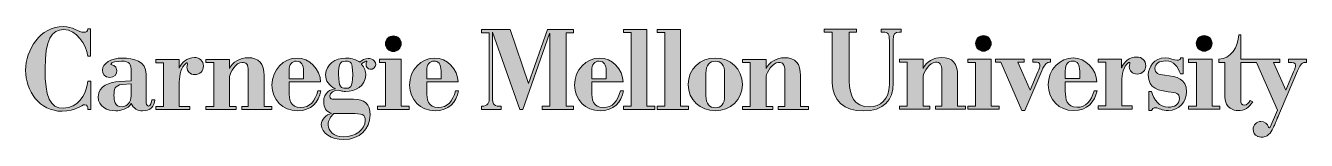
# Model space of a CAD drawing. Header units: inches. Extents: x -0.72 to 1.29, y 1.32 to 1.5.
import ezdxf

# ---------------------------------------------------------------- set-up
doc = ezdxf.new("R2010")
doc.units = ezdxf.units.IN
doc.header["$MEASUREMENT"] = 0
doc.layers.add('Carnegie Mellon University', color=7, linetype='Continuous', lineweight=0)

# ---------------------------------------------------------------- blocks, each defined once
blk = doc.blocks.new('Block_0')
at = {"layer": 'Carnegie Mellon University', "true_color": 0x000000, "transparency": 33554687}
h = blk.add_hatch(color=18, dxfattribs=at)
h.dxf.hatch_style = 2
edge = h.paths.add_edge_path()
edge.add_spline(control_points=[(-0.6138, 1.4926), (-0.6138, 1.4926), (-0.6183, 1.4926), (-0.6183, 1.4926), (-0.6185, 1.4888), (-0.6205, 1.4872), (-0.6243, 1.4872), (-0.6319, 1.4872), (-0.643, 1.4964), (-0.6561, 1.4964), (-0.6933, 1.4964), (-0.7157, 1.4598), (-0.7157, 1.4275), (-0.7157, 1.3951), (-0.6944, 1.363), (-0.6584, 1.363), (-0.6367, 1.363), (-0.6285, 1.3733), (-0.6227, 1.3733), (-0.6189, 1.3733), (-0.6182, 1.3699), (-0.6182, 1.3659), (-0.6182, 1.3659), (-0.6133, 1.3659), (-0.6133, 1.3659), (-0.6133, 1.3659), (-0.6133, 1.4103), (-0.6133, 1.4103), (-0.6133, 1.4103), (-0.6182, 1.4103), (-0.6182, 1.4103), (-0.6182, 1.4103), (-0.6193, 1.4041), (-0.6193, 1.4041), (-0.6218, 1.3894), (-0.6332, 1.3677), (-0.6566, 1.3677), (-0.6773, 1.3677), (-0.6853, 1.3856), (-0.6853, 1.4297), (-0.6853, 1.4759), (-0.6744, 1.4915), (-0.6561, 1.4915), (-0.6354, 1.4915), (-0.6212, 1.4683), (-0.6183, 1.4498), (-0.6183, 1.4498), (-0.6138, 1.4498), (-0.6138, 1.4498), (-0.6138, 1.4498), (-0.6138, 1.4926), (-0.6138, 1.4926)], knot_values=[0, 0, 0, 0, 1, 1, 1, 2, 2, 2, 3, 3, 3, 4, 4, 4, 5, 5, 5, 6, 6, 6, 7, 7, 7, 8, 8, 8, 9, 9, 9, 10, 10, 10, 11, 11, 11, 12, 12, 12, 13, 13, 13, 14, 14, 14, 15, 15, 15, 16, 16, 16, 17, 17, 17, 17], degree=3, periodic=0)
h = blk.add_hatch(color=18, dxfattribs=at)
h.dxf.hatch_style = 2
edge = h.paths.add_edge_path()
edge.add_spline(control_points=[(0.0734, 1.4069), (0.0734, 1.4069), (0.1031, 1.4917), (0.1031, 1.4917), (0.1031, 1.4917), (0.1439, 1.4917), (0.1439, 1.4917), (0.1439, 1.4917), (0.1438, 1.4866), (0.1438, 1.4866), (0.1438, 1.4866), (0.1321, 1.4866), (0.1321, 1.4866), (0.1321, 1.4866), (0.1321, 1.3708), (0.1321, 1.3708), (0.1321, 1.3708), (0.1438, 1.3708), (0.1438, 1.3708), (0.1438, 1.3708), (0.1438, 1.3659), (0.1438, 1.3659), (0.1438, 1.3659), (0.0947, 1.3659), (0.0947, 1.3659), (0.0947, 1.3659), (0.0947, 1.3708), (0.0947, 1.3708), (0.0947, 1.3708), (0.1067, 1.3708), (0.1067, 1.3708), (0.1067, 1.3708), (0.1067, 1.4853), (0.1067, 1.4853), (0.1067, 1.4853), (0.1063, 1.4853), (0.1063, 1.4853), (0.1063, 1.4853), (0.0646, 1.3659), (0.0646, 1.3659), (0.0646, 1.3659), (0.0598, 1.3659), (0.0598, 1.3659), (0.0598, 1.3659), (0.017, 1.4875), (0.017, 1.4875), (0.017, 1.4875), (0.0167, 1.4875), (0.0167, 1.4875), (0.0167, 1.4875), (0.0167, 1.3861), (0.0167, 1.3861), (0.0167, 1.3716), (0.0204, 1.3708), (0.0301, 1.3708), (0.0301, 1.3708), (0.0306, 1.3708), (0.0306, 1.3708), (0.0306, 1.3708), (0.0306, 1.3659), (0.0306, 1.3659), (0.0306, 1.3659), (-0.0003, 1.3659), (-0.0003, 1.3659), (-0.0003, 1.3659), (-0.0003, 1.3708), (-0.0003, 1.3708), (-0.0003, 1.3708), (-0.0003, 1.3708), (-0.0003, 1.3708), (0.0099, 1.3708), (0.0118, 1.3768), (0.0118, 1.3845), (0.0118, 1.3845), (0.0118, 1.4866), (0.0118, 1.4866), (0.0118, 1.4866), (-0.0003, 1.4866), (-0.0003, 1.4866), (-0.0003, 1.4866), (-0.0003, 1.4918), (-0.0003, 1.4918), (-0.0003, 1.4918), (0.0446, 1.4918), (0.0446, 1.4918), (0.0446, 1.4918), (0.0734, 1.4069), (0.0734, 1.4069)], knot_values=[0, 0, 0, 0, 1, 1, 1, 2, 2, 2, 3, 3, 3, 4, 4, 4, 5, 5, 5, 6, 6, 6, 7, 7, 7, 8, 8, 8, 9, 9, 9, 10, 10, 10, 11, 11, 11, 12, 12, 12, 13, 13, 13, 14, 14, 14, 15, 15, 15, 16, 16, 16, 17, 17, 17, 18, 18, 18, 19, 19, 19, 20, 20, 20, 21, 21, 21, 22, 22, 22, 23, 23, 23, 24, 24, 24, 25, 25, 25, 26, 26, 26, 27, 27, 27, 28, 28, 28, 29, 29, 29, 29], degree=3, periodic=0)
h = blk.add_hatch(color=18, dxfattribs=at)
h.dxf.hatch_style = 2
h.paths.add_polyline_path([(0.2221, 1.4915), (0.2221, 1.4869), (0.2344, 1.4869), (0.2344, 1.3709), (0.2221, 1.3709), (0.2221, 1.3659), (0.2715, 1.3659), (0.2715, 1.3709), (0.2591, 1.3709), (0.2591, 1.4915)])
h = blk.add_hatch(color=18, dxfattribs=at)
h.dxf.hatch_style = 2
h.paths.add_polyline_path([(0.2749, 1.4915), (0.2749, 1.4869), (0.2873, 1.4869), (0.2873, 1.3709), (0.2749, 1.3709), (0.2749, 1.3659), (0.3243, 1.3659), (0.3243, 1.3709), (0.3119, 1.3709), (0.3119, 1.4915)])
h = blk.add_hatch(color=18, dxfattribs=at)
h.dxf.hatch_style = 2
edge = h.paths.add_edge_path()
edge.add_spline(control_points=[(0.5373, 1.4874), (0.5373, 1.4874), (0.5498, 1.4874), (0.5498, 1.4874), (0.5498, 1.4874), (0.5498, 1.4079), (0.5498, 1.4079), (0.5498, 1.3802), (0.5689, 1.3634), (0.5981, 1.3634), (0.631, 1.3634), (0.6453, 1.3807), (0.6453, 1.407), (0.6453, 1.407), (0.6453, 1.475), (0.6453, 1.475), (0.6453, 1.4853), (0.6482, 1.4874), (0.6546, 1.4874), (0.6546, 1.4874), (0.6582, 1.4874), (0.6582, 1.4874), (0.6582, 1.4874), (0.6582, 1.4922), (0.6582, 1.4922), (0.6582, 1.4922), (0.6268, 1.4922), (0.6268, 1.4922), (0.6268, 1.4922), (0.6268, 1.4874), (0.6268, 1.4874), (0.6268, 1.4874), (0.629, 1.4874), (0.629, 1.4874), (0.6382, 1.4874), (0.6394, 1.4846), (0.6394, 1.4743), (0.6394, 1.4743), (0.6394, 1.4053), (0.6394, 1.4053), (0.6394, 1.3809), (0.6243, 1.3698), (0.609, 1.3698), (0.5829, 1.3698), (0.5777, 1.3874), (0.5762, 1.4103), (0.5762, 1.4103), (0.5762, 1.4874), (0.5762, 1.4874), (0.5762, 1.4874), (0.5879, 1.4874), (0.5879, 1.4874), (0.5879, 1.4874), (0.5879, 1.4922), (0.5879, 1.4922), (0.5879, 1.4922), (0.5373, 1.4922), (0.5373, 1.4922), (0.5373, 1.4922), (0.5373, 1.4874), (0.5373, 1.4874)], knot_values=[0, 0, 0, 0, 1, 1, 1, 2, 2, 2, 3, 3, 3, 4, 4, 4, 5, 5, 5, 6, 6, 6, 7, 7, 7, 8, 8, 8, 9, 9, 9, 10, 10, 10, 11, 11, 11, 12, 12, 12, 13, 13, 13, 14, 14, 14, 15, 15, 15, 16, 16, 16, 17, 17, 17, 18, 18, 18, 19, 19, 19, 20, 20, 20, 20], degree=3, periodic=0)
h = blk.add_hatch(color=18, dxfattribs=at)
h.dxf.hatch_style = 2
edge = h.paths.add_edge_path()
edge.add_spline(control_points=[(-0.1511, 1.4693), (-0.1511, 1.4624), (-0.1456, 1.457), (-0.1387, 1.457), (-0.1319, 1.457), (-0.1264, 1.4624), (-0.1264, 1.4693), (-0.1264, 1.4761), (-0.1319, 1.4816), (-0.1387, 1.4816), (-0.1456, 1.4816), (-0.1511, 1.4761), (-0.1511, 1.4693)], knot_values=[0, 0, 0, 0, 1, 1, 1, 2, 2, 2, 3, 3, 3, 4, 4, 4, 4], degree=3, periodic=0)
edge.add_line((-0.1511, 1.4693), (-0.1511, 1.4693))
h = blk.add_hatch(color=18, dxfattribs=at)
h.dxf.hatch_style = 2
edge = h.paths.add_edge_path()
edge.add_spline(control_points=[(0.7747, 1.4698), (0.7747, 1.4629), (0.7801, 1.4574), (0.787, 1.4574), (0.7938, 1.4574), (0.7993, 1.4629), (0.7993, 1.4698), (0.7993, 1.4766), (0.7938, 1.4821), (0.787, 1.4821), (0.7801, 1.4821), (0.7747, 1.4766), (0.7747, 1.4698)], knot_values=[0, 0, 0, 0, 1, 1, 1, 2, 2, 2, 3, 3, 3, 4, 4, 4, 4], degree=3, periodic=0)
edge.add_line((0.7747, 1.4698), (0.7747, 1.4698))
h = blk.add_hatch(color=18, dxfattribs=at)
h.dxf.hatch_style = 2
edge = h.paths.add_edge_path()
edge.add_spline(control_points=[(1.121, 1.4698), (1.121, 1.4629), (1.1265, 1.4574), (1.1334, 1.4574), (1.1402, 1.4574), (1.1457, 1.4629), (1.1457, 1.4698), (1.1457, 1.4766), (1.1402, 1.4821), (1.1334, 1.4821), (1.1265, 1.4821), (1.121, 1.4766), (1.121, 1.4698)], knot_values=[0, 0, 0, 0, 1, 1, 1, 2, 2, 2, 3, 3, 3, 4, 4, 4, 4], degree=3, periodic=0)
edge.add_line((1.121, 1.4698), (1.121, 1.4698))
h = blk.add_hatch(color=18, dxfattribs=at)
h.dxf.hatch_style = 2
edge = h.paths.add_edge_path()
edge.add_spline(control_points=[(1.2658, 1.445), (1.2658, 1.445), (1.2658, 1.4399), (1.2658, 1.4399), (1.2734, 1.4399), (1.2768, 1.4392), (1.2768, 1.4357), (1.2768, 1.4328), (1.2759, 1.43), (1.2737, 1.4248), (1.2737, 1.4248), (1.2616, 1.3962), (1.2616, 1.3962), (1.2616, 1.3962), (1.2422, 1.4398), (1.2422, 1.4398), (1.2422, 1.4398), (1.2523, 1.4398), (1.2523, 1.4398), (1.2523, 1.4398), (1.2523, 1.445), (1.2523, 1.445), (1.2523, 1.445), (1.1907, 1.445), (1.1907, 1.445), (1.1907, 1.445), (1.1907, 1.4834), (1.1907, 1.4834), (1.1907, 1.4834), (1.1875, 1.4834), (1.1875, 1.4834), (1.1875, 1.4645), (1.1746, 1.445), (1.1565, 1.445), (1.1565, 1.445), (1.1565, 1.4398), (1.1565, 1.4398), (1.1565, 1.4398), (1.166, 1.4398), (1.166, 1.4398), (1.166, 1.4398), (1.166, 1.3845), (1.166, 1.3845), (1.166, 1.3675), (1.1807, 1.3641), (1.1857, 1.3641), (1.1966, 1.3641), (1.2039, 1.3686), (1.2095, 1.3779), (1.2095, 1.3779), (1.2056, 1.38), (1.2056, 1.38), (1.2035, 1.3768), (1.2006, 1.3725), (1.1961, 1.3725), (1.1926, 1.3725), (1.1907, 1.375), (1.1907, 1.3809), (1.1907, 1.3809), (1.1907, 1.4398), (1.1907, 1.4398), (1.1907, 1.4398), (1.2156, 1.4398), (1.2156, 1.4398), (1.2156, 1.4398), (1.2483, 1.3645), (1.2483, 1.3645), (1.2483, 1.3645), (1.237, 1.3378), (1.237, 1.3378), (1.237, 1.3378), (1.237, 1.3378), (1.237, 1.3378), (1.237, 1.3378), (1.237, 1.3378), (1.237, 1.3378), (1.237, 1.3378), (1.237, 1.3378), (1.237, 1.3378), (1.2367, 1.3373), (1.2362, 1.3369), (1.2356, 1.3369), (1.2349, 1.3369), (1.2344, 1.3373), (1.2342, 1.3379), (1.2342, 1.3379), (1.2342, 1.338), (1.2342, 1.338), (1.2327, 1.3432), (1.2281, 1.3469), (1.2224, 1.3469), (1.2155, 1.3469), (1.2101, 1.3415), (1.2101, 1.3346), (1.2101, 1.3298), (1.2128, 1.3257), (1.2168, 1.3237), (1.2168, 1.3237), (1.2167, 1.3237), (1.2167, 1.3237), (1.2169, 1.3236), (1.217, 1.3236), (1.2171, 1.3235), (1.2174, 1.3234), (1.2176, 1.3233), (1.2178, 1.3232), (1.2192, 1.3226), (1.2207, 1.3223), (1.2223, 1.3222), (1.2327, 1.3214), (1.238, 1.329), (1.2417, 1.3368), (1.2425, 1.3386), (1.2433, 1.3404), (1.244, 1.3421), (1.2455, 1.3459), (1.2483, 1.3524), (1.2515, 1.36), (1.2515, 1.36), (1.2515, 1.36), (1.2515, 1.36), (1.2515, 1.36), (1.2546, 1.3672), (1.2546, 1.3672), (1.2546, 1.3672), (1.2546, 1.3672), (1.2546, 1.3672), (1.2546, 1.3672), (1.2798, 1.4267), (1.2798, 1.4267), (1.2851, 1.4384), (1.2872, 1.4399), (1.2937, 1.4399), (1.2937, 1.4399), (1.2937, 1.4399), (1.2937, 1.4399), (1.2937, 1.4399), (1.2937, 1.445), (1.2937, 1.445), (1.2937, 1.445), (1.2658, 1.445), (1.2658, 1.445)], knot_values=[0, 0, 0, 0, 1, 1, 1, 2, 2, 2, 3, 3, 3, 4, 4, 4, 5, 5, 5, 6, 6, 6, 7, 7, 7, 8, 8, 8, 9, 9, 9, 10, 10, 10, 11, 11, 11, 12, 12, 12, 13, 13, 13, 14, 14, 14, 15, 15, 15, 16, 16, 16, 17, 17, 17, 18, 18, 18, 19, 19, 19, 20, 20, 20, 21, 21, 21, 22, 22, 22, 23, 23, 23, 24, 24, 24, 25, 25, 25, 26, 26, 26, 27, 27, 27, 28, 28, 28, 29, 29, 29, 30, 30, 30, 31, 31, 31, 32, 32, 32, 33, 33, 33, 34, 34, 34, 35, 35, 35, 36, 36, 36, 37, 37, 37, 38, 38, 38, 39, 39, 39, 40, 40, 40, 41, 41, 41, 42, 42, 42, 43, 43, 43, 44, 44, 44, 45, 45, 45, 46, 46, 46, 47, 47, 47, 47], degree=3, periodic=0)
h = blk.add_hatch(color=18, dxfattribs=at)
h.dxf.hatch_style = 2
edge = h.paths.add_edge_path()
edge.add_spline(control_points=[(-0.451, 1.4476), (-0.4624, 1.4476), (-0.4712, 1.4397), (-0.4746, 1.4307), (-0.4746, 1.4307), (-0.475, 1.4307), (-0.475, 1.4307), (-0.475, 1.4307), (-0.475, 1.4444), (-0.475, 1.4444), (-0.475, 1.4444), (-0.5116, 1.4444), (-0.5116, 1.4444), (-0.5116, 1.4444), (-0.5116, 1.4394), (-0.5116, 1.4394), (-0.5116, 1.4394), (-0.4993, 1.4394), (-0.4993, 1.4394), (-0.4993, 1.4394), (-0.4993, 1.3705), (-0.4993, 1.3705), (-0.4993, 1.3705), (-0.5116, 1.3705), (-0.5116, 1.3705), (-0.5116, 1.3705), (-0.5116, 1.3656), (-0.5116, 1.3656), (-0.5116, 1.3656), (-0.4581, 1.3656), (-0.4581, 1.3656), (-0.4581, 1.3656), (-0.4581, 1.3705), (-0.4581, 1.3705), (-0.4581, 1.3705), (-0.4746, 1.3705), (-0.4746, 1.3705), (-0.4746, 1.3705), (-0.4746, 1.4091), (-0.4746, 1.4091), (-0.4746, 1.4206), (-0.4716, 1.4324), (-0.464, 1.4388), (-0.4636, 1.4392), (-0.463, 1.4393), (-0.4625, 1.439), (-0.4619, 1.4387), (-0.4616, 1.4381), (-0.4617, 1.4375), (-0.4617, 1.4375), (-0.4617, 1.4374), (-0.4617, 1.4374), (-0.4621, 1.4361), (-0.4625, 1.4344), (-0.4626, 1.4324), (-0.4629, 1.4259), (-0.4574, 1.4207), (-0.4505, 1.4207), (-0.4419, 1.4207), (-0.4369, 1.427), (-0.4369, 1.4338), (-0.4369, 1.4424), (-0.4426, 1.4476), (-0.451, 1.4476)], knot_values=[0, 0, 0, 0, 1, 1, 1, 2, 2, 2, 3, 3, 3, 4, 4, 4, 5, 5, 5, 6, 6, 6, 7, 7, 7, 8, 8, 8, 9, 9, 9, 10, 10, 10, 11, 11, 11, 12, 12, 12, 13, 13, 13, 14, 14, 14, 15, 15, 15, 16, 16, 16, 17, 17, 17, 18, 18, 18, 19, 19, 19, 20, 20, 20, 21, 21, 21, 21], degree=3, periodic=0)
h = blk.add_hatch(color=18, dxfattribs=at)
h.dxf.hatch_style = 2
edge = h.paths.add_edge_path()
edge.add_spline(control_points=[(-0.3417, 1.3707), (-0.3417, 1.3707), (-0.3417, 1.419), (-0.3417, 1.419), (-0.3417, 1.4383), (-0.35, 1.4473), (-0.367, 1.4473), (-0.379, 1.4473), (-0.3911, 1.4405), (-0.3959, 1.4301), (-0.3959, 1.4301), (-0.3959, 1.4301), (-0.3959, 1.4301), (-0.3959, 1.4301), (-0.3959, 1.4446), (-0.3959, 1.4446), (-0.3959, 1.4446), (-0.433, 1.4446), (-0.433, 1.4446), (-0.433, 1.4446), (-0.433, 1.4398), (-0.433, 1.4398), (-0.433, 1.4398), (-0.4206, 1.4398), (-0.4206, 1.4398), (-0.4206, 1.4398), (-0.4206, 1.3707), (-0.4206, 1.3707), (-0.4206, 1.3707), (-0.433, 1.3707), (-0.433, 1.3707), (-0.433, 1.3707), (-0.433, 1.3659), (-0.433, 1.3659), (-0.433, 1.3659), (-0.3854, 1.3659), (-0.3854, 1.3659), (-0.3854, 1.3659), (-0.3854, 1.3707), (-0.3854, 1.3707), (-0.3854, 1.3707), (-0.3959, 1.3707), (-0.3959, 1.3707), (-0.3959, 1.3707), (-0.3959, 1.4179), (-0.3959, 1.4179), (-0.3944, 1.4246), (-0.386, 1.4399), (-0.3762, 1.4399), (-0.3697, 1.4399), (-0.3664, 1.4376), (-0.3664, 1.4256), (-0.3664, 1.4256), (-0.3664, 1.3707), (-0.3664, 1.3707), (-0.3664, 1.3707), (-0.3766, 1.3707), (-0.3766, 1.3707), (-0.3766, 1.3707), (-0.3766, 1.3659), (-0.3766, 1.3659), (-0.3766, 1.3659), (-0.3294, 1.3659), (-0.3294, 1.3659), (-0.3294, 1.3659), (-0.3294, 1.3707), (-0.3294, 1.3707), (-0.3294, 1.3707), (-0.3417, 1.3707), (-0.3417, 1.3707)], knot_values=[0, 0, 0, 0, 1, 1, 1, 2, 2, 2, 3, 3, 3, 4, 4, 4, 5, 5, 5, 6, 6, 6, 7, 7, 7, 8, 8, 8, 9, 9, 9, 10, 10, 10, 11, 11, 11, 12, 12, 12, 13, 13, 13, 14, 14, 14, 15, 15, 15, 16, 16, 16, 17, 17, 17, 18, 18, 18, 19, 19, 19, 20, 20, 20, 21, 21, 21, 22, 22, 22, 23, 23, 23, 23], degree=3, periodic=0)
h = blk.add_hatch(color=18, dxfattribs=at)
h.dxf.hatch_style = 2
edge = h.paths.add_edge_path()
edge.add_spline(control_points=[(-0.3024, 1.4092), (-0.3024, 1.4092), (-0.253, 1.4092), (-0.253, 1.4092), (-0.2532, 1.4285), (-0.2711, 1.4471), (-0.2899, 1.4467), (-0.311, 1.4467), (-0.3292, 1.4285), (-0.3292, 1.4043), (-0.3292, 1.3811), (-0.3122, 1.3637), (-0.2893, 1.3637), (-0.2673, 1.3637), (-0.2564, 1.3773), (-0.2525, 1.395), (-0.2525, 1.395), (-0.2574, 1.395), (-0.2574, 1.395), (-0.2613, 1.3784), (-0.27, 1.369), (-0.284, 1.369), (-0.3006, 1.369), (-0.3024, 1.382), (-0.3024, 1.3941), (-0.3024, 1.3941), (-0.3024, 1.4092), (-0.3024, 1.4092)], knot_values=[0, 0, 0, 0, 1, 1, 1, 2, 2, 2, 3, 3, 3, 4, 4, 4, 5, 5, 5, 6, 6, 6, 7, 7, 7, 8, 8, 8, 9, 9, 9, 9], degree=3, periodic=0)
edge = h.paths.add_edge_path()
edge.add_spline(control_points=[(-0.3024, 1.414), (-0.3024, 1.414), (-0.3024, 1.426), (-0.3024, 1.426), (-0.3024, 1.438), (-0.2972, 1.4418), (-0.2911, 1.4418), (-0.2825, 1.4418), (-0.2798, 1.4359), (-0.2798, 1.426), (-0.2798, 1.426), (-0.2798, 1.414), (-0.2798, 1.414), (-0.2798, 1.414), (-0.3024, 1.414), (-0.3024, 1.414)], knot_values=[0, 0, 0, 0, 1, 1, 1, 2, 2, 2, 3, 3, 3, 4, 4, 4, 5, 5, 5, 5], degree=3, periodic=0)
h = blk.add_hatch(color=18, dxfattribs=at)
h.dxf.hatch_style = 2
edge = h.paths.add_edge_path()
edge.add_spline(control_points=[(-0.0864, 1.4092), (-0.0864, 1.4092), (-0.0371, 1.4092), (-0.0371, 1.4092), (-0.0372, 1.4285), (-0.0551, 1.4471), (-0.0739, 1.4467), (-0.095, 1.4467), (-0.1133, 1.4285), (-0.1133, 1.4043), (-0.1133, 1.3811), (-0.0963, 1.3637), (-0.0734, 1.3637), (-0.0514, 1.3637), (-0.0405, 1.3773), (-0.0365, 1.395), (-0.0365, 1.395), (-0.0414, 1.395), (-0.0414, 1.395), (-0.0453, 1.3784), (-0.0541, 1.369), (-0.068, 1.369), (-0.0846, 1.369), (-0.0864, 1.382), (-0.0864, 1.3941), (-0.0864, 1.3941), (-0.0864, 1.4092), (-0.0864, 1.4092)], knot_values=[0, 0, 0, 0, 1, 1, 1, 2, 2, 2, 3, 3, 3, 4, 4, 4, 5, 5, 5, 6, 6, 6, 7, 7, 7, 8, 8, 8, 9, 9, 9, 9], degree=3, periodic=0)
edge = h.paths.add_edge_path()
edge.add_spline(control_points=[(-0.0864, 1.414), (-0.0864, 1.414), (-0.0864, 1.426), (-0.0864, 1.426), (-0.0864, 1.438), (-0.0812, 1.4418), (-0.0752, 1.4418), (-0.0688, 1.4418), (-0.0639, 1.4381), (-0.0639, 1.426), (-0.0639, 1.426), (-0.0639, 1.414), (-0.0639, 1.414), (-0.0639, 1.414), (-0.0864, 1.414), (-0.0864, 1.414)], knot_values=[0, 0, 0, 0, 1, 1, 1, 2, 2, 2, 3, 3, 3, 4, 4, 4, 5, 5, 5, 5], degree=3, periodic=0)
h = blk.add_hatch(color=18, dxfattribs=at)
h.dxf.hatch_style = 2
edge = h.paths.add_edge_path()
edge.add_spline(control_points=[(0.1724, 1.4091), (0.1724, 1.4091), (0.2218, 1.4091), (0.2218, 1.4091), (0.2216, 1.4285), (0.2037, 1.4471), (0.1849, 1.4467), (0.1638, 1.4467), (0.1456, 1.4285), (0.1456, 1.4043), (0.1456, 1.3811), (0.1626, 1.3637), (0.1855, 1.3637), (0.2075, 1.3637), (0.2184, 1.3773), (0.2223, 1.395), (0.2223, 1.395), (0.2174, 1.395), (0.2174, 1.395), (0.2135, 1.3784), (0.2048, 1.3689), (0.1908, 1.3689), (0.1742, 1.3689), (0.1724, 1.382), (0.1724, 1.3941), (0.1724, 1.3941), (0.1724, 1.4091), (0.1724, 1.4091)], knot_values=[0, 0, 0, 0, 1, 1, 1, 2, 2, 2, 3, 3, 3, 4, 4, 4, 5, 5, 5, 6, 6, 6, 7, 7, 7, 8, 8, 8, 9, 9, 9, 9], degree=3, periodic=0)
edge = h.paths.add_edge_path()
edge.add_spline(control_points=[(0.1724, 1.414), (0.1724, 1.414), (0.1724, 1.426), (0.1724, 1.426), (0.1724, 1.438), (0.1776, 1.4418), (0.1837, 1.4418), (0.1923, 1.4418), (0.195, 1.4359), (0.195, 1.426), (0.195, 1.426), (0.195, 1.414), (0.195, 1.414), (0.195, 1.414), (0.1724, 1.414), (0.1724, 1.414)], knot_values=[0, 0, 0, 0, 1, 1, 1, 2, 2, 2, 3, 3, 3, 4, 4, 4, 5, 5, 5, 5], degree=3, periodic=0)
h = blk.add_hatch(color=18, dxfattribs=at)
h.dxf.hatch_style = 2
edge = h.paths.add_edge_path()
edge.add_spline(control_points=[(0.4459, 1.4446), (0.4459, 1.4446), (0.4459, 1.4301), (0.4459, 1.4301), (0.4459, 1.4301), (0.4459, 1.4301), (0.4459, 1.4301), (0.4507, 1.4404), (0.4629, 1.4473), (0.4749, 1.4473), (0.4919, 1.4473), (0.5001, 1.4383), (0.5001, 1.419), (0.5001, 1.419), (0.5001, 1.3707), (0.5001, 1.3707), (0.5001, 1.3707), (0.5124, 1.3707), (0.5124, 1.3707), (0.5124, 1.3707), (0.5124, 1.3659), (0.5124, 1.3659), (0.5124, 1.3659), (0.4652, 1.3659), (0.4652, 1.3659), (0.4652, 1.3659), (0.4652, 1.3707), (0.4652, 1.3707), (0.4652, 1.3707), (0.4754, 1.3707), (0.4754, 1.3707), (0.4754, 1.3707), (0.4754, 1.4256), (0.4754, 1.4256), (0.4754, 1.4376), (0.4721, 1.4398), (0.4656, 1.4398), (0.4558, 1.4398), (0.4474, 1.4245), (0.4459, 1.4179), (0.4459, 1.4179), (0.4459, 1.3707), (0.4459, 1.3707), (0.4459, 1.3707), (0.4565, 1.3707), (0.4565, 1.3707), (0.4565, 1.3707), (0.4565, 1.3659), (0.4565, 1.3659), (0.4565, 1.3659), (0.4089, 1.3659), (0.4089, 1.3659), (0.4089, 1.3659), (0.4089, 1.3707), (0.4089, 1.3707), (0.4089, 1.3707), (0.4212, 1.3707), (0.4212, 1.3707), (0.4212, 1.3707), (0.4212, 1.4397), (0.4212, 1.4397), (0.4212, 1.4397), (0.4089, 1.4397), (0.4089, 1.4397), (0.4089, 1.4397), (0.4089, 1.4446), (0.4089, 1.4446), (0.4089, 1.4446), (0.4459, 1.4446), (0.4459, 1.4446)], knot_values=[0, 0, 0, 0, 1, 1, 1, 2, 2, 2, 3, 3, 3, 4, 4, 4, 5, 5, 5, 6, 6, 6, 7, 7, 7, 8, 8, 8, 9, 9, 9, 10, 10, 10, 11, 11, 11, 12, 12, 12, 13, 13, 13, 14, 14, 14, 15, 15, 15, 16, 16, 16, 17, 17, 17, 18, 18, 18, 19, 19, 19, 20, 20, 20, 21, 21, 21, 22, 22, 22, 23, 23, 23, 23], degree=3, periodic=0)
h = blk.add_hatch(color=18, dxfattribs=at)
h.dxf.hatch_style = 2
edge = h.paths.add_edge_path()
edge.add_spline(control_points=[(0.7465, 1.371), (0.7465, 1.371), (0.7465, 1.4193), (0.7465, 1.4193), (0.7465, 1.4386), (0.7382, 1.4476), (0.7212, 1.4476), (0.7092, 1.4476), (0.6971, 1.4407), (0.6923, 1.4304), (0.6923, 1.4304), (0.6923, 1.4304), (0.6923, 1.4304), (0.6923, 1.4304), (0.6923, 1.4448), (0.6923, 1.4448), (0.6923, 1.4448), (0.6552, 1.4448), (0.6552, 1.4448), (0.6552, 1.4448), (0.6552, 1.44), (0.6552, 1.44), (0.6552, 1.44), (0.6676, 1.44), (0.6676, 1.44), (0.6676, 1.44), (0.6676, 1.371), (0.6676, 1.371), (0.6676, 1.371), (0.6552, 1.371), (0.6552, 1.371), (0.6552, 1.371), (0.6552, 1.3661), (0.6552, 1.3661), (0.6552, 1.3661), (0.7028, 1.3661), (0.7028, 1.3661), (0.7028, 1.3661), (0.7028, 1.371), (0.7028, 1.371), (0.7028, 1.371), (0.6923, 1.371), (0.6923, 1.371), (0.6923, 1.371), (0.6923, 1.4182), (0.6923, 1.4182), (0.6938, 1.4248), (0.7022, 1.4401), (0.712, 1.4401), (0.7185, 1.4401), (0.7218, 1.4379), (0.7218, 1.4259), (0.7218, 1.4259), (0.7218, 1.371), (0.7218, 1.371), (0.7218, 1.371), (0.7116, 1.371), (0.7116, 1.371), (0.7116, 1.371), (0.7116, 1.3661), (0.7116, 1.3661), (0.7116, 1.3661), (0.7588, 1.3661), (0.7588, 1.3661), (0.7588, 1.3661), (0.7588, 1.371), (0.7588, 1.371), (0.7588, 1.371), (0.7465, 1.371), (0.7465, 1.371)], knot_values=[0, 0, 0, 0, 1, 1, 1, 2, 2, 2, 3, 3, 3, 4, 4, 4, 5, 5, 5, 6, 6, 6, 7, 7, 7, 8, 8, 8, 9, 9, 9, 10, 10, 10, 11, 11, 11, 12, 12, 12, 13, 13, 13, 14, 14, 14, 15, 15, 15, 16, 16, 16, 17, 17, 17, 18, 18, 18, 19, 19, 19, 20, 20, 20, 21, 21, 21, 22, 22, 22, 23, 23, 23, 23], degree=3, periodic=0)
h = blk.add_hatch(color=18, dxfattribs=at)
h.dxf.hatch_style = 2
edge = h.paths.add_edge_path()
edge.add_spline(control_points=[(0.9155, 1.4094), (0.9155, 1.4094), (0.9648, 1.4094), (0.9648, 1.4094), (0.9647, 1.4287), (0.9468, 1.4473), (0.928, 1.447), (0.9069, 1.447), (0.8886, 1.4287), (0.8886, 1.4046), (0.8886, 1.3813), (0.9056, 1.364), (0.9285, 1.364), (0.9505, 1.364), (0.9614, 1.3776), (0.9654, 1.3953), (0.9654, 1.3953), (0.9605, 1.3953), (0.9605, 1.3953), (0.9566, 1.3787), (0.9478, 1.3692), (0.9339, 1.3692), (0.9173, 1.3692), (0.9155, 1.3822), (0.9155, 1.3944), (0.9155, 1.3944), (0.9155, 1.4094), (0.9155, 1.4094)], knot_values=[0, 0, 0, 0, 1, 1, 1, 2, 2, 2, 3, 3, 3, 4, 4, 4, 5, 5, 5, 6, 6, 6, 7, 7, 7, 8, 8, 8, 9, 9, 9, 9], degree=3, periodic=0)
edge = h.paths.add_edge_path()
edge.add_spline(control_points=[(0.9155, 1.4143), (0.9155, 1.4143), (0.9155, 1.4263), (0.9155, 1.4263), (0.9155, 1.4383), (0.9207, 1.442), (0.9267, 1.442), (0.9353, 1.442), (0.938, 1.4361), (0.938, 1.4263), (0.938, 1.4263), (0.938, 1.4143), (0.938, 1.4143), (0.938, 1.4143), (0.9155, 1.4143), (0.9155, 1.4143)], knot_values=[0, 0, 0, 0, 1, 1, 1, 2, 2, 2, 3, 3, 3, 4, 4, 4, 5, 5, 5, 5], degree=3, periodic=0)
h = blk.add_hatch(color=18, dxfattribs=at)
h.dxf.hatch_style = 2
edge = h.paths.add_edge_path()
edge.add_spline(control_points=[(1.0275, 1.4483), (1.016, 1.4483), (1.0073, 1.4404), (1.0039, 1.4315), (1.0039, 1.4315), (1.0035, 1.4315), (1.0035, 1.4315), (1.0035, 1.4315), (1.0035, 1.4451), (1.0035, 1.4451), (1.0035, 1.4451), (0.9668, 1.4451), (0.9668, 1.4451), (0.9668, 1.4451), (0.9668, 1.4401), (0.9668, 1.4401), (0.9668, 1.4401), (0.9792, 1.4401), (0.9792, 1.4401), (0.9792, 1.4401), (0.9792, 1.3713), (0.9792, 1.3713), (0.9792, 1.3713), (0.9668, 1.3713), (0.9668, 1.3713), (0.9668, 1.3713), (0.9668, 1.3664), (0.9668, 1.3664), (0.9668, 1.3664), (1.0203, 1.3664), (1.0203, 1.3664), (1.0203, 1.3664), (1.0203, 1.3713), (1.0203, 1.3713), (1.0203, 1.3713), (1.0039, 1.3713), (1.0039, 1.3713), (1.0039, 1.3713), (1.0039, 1.4098), (1.0039, 1.4098), (1.0039, 1.4213), (1.0069, 1.4331), (1.0144, 1.4395), (1.0149, 1.4399), (1.0154, 1.4399), (1.016, 1.4397), (1.0165, 1.4394), (1.0168, 1.4388), (1.0168, 1.4382), (1.0168, 1.4382), (1.0168, 1.4381), (1.0168, 1.4381), (1.0163, 1.4367), (1.0159, 1.4351), (1.0159, 1.4331), (1.0156, 1.4266), (1.021, 1.4214), (1.028, 1.4214), (1.0366, 1.4214), (1.0416, 1.4277), (1.0416, 1.4345), (1.0416, 1.4431), (1.0359, 1.4483), (1.0275, 1.4483)], knot_values=[0, 0, 0, 0, 1, 1, 1, 2, 2, 2, 3, 3, 3, 4, 4, 4, 5, 5, 5, 6, 6, 6, 7, 7, 7, 8, 8, 8, 9, 9, 9, 10, 10, 10, 11, 11, 11, 12, 12, 12, 13, 13, 13, 14, 14, 14, 15, 15, 15, 16, 16, 16, 17, 17, 17, 18, 18, 18, 19, 19, 19, 20, 20, 20, 21, 21, 21, 21], degree=3, periodic=0)
h = blk.add_hatch(color=18, dxfattribs=at)
h.dxf.hatch_style = 2
edge = h.paths.add_edge_path()
edge.add_spline(control_points=[(1.0465, 1.3641), (1.0465, 1.3641), (1.0507, 1.3641), (1.0507, 1.3641), (1.0516, 1.367), (1.0534, 1.3684), (1.057, 1.3684), (1.0617, 1.3684), (1.0672, 1.3641), (1.0772, 1.3641), (1.0942, 1.3641), (1.1058, 1.3788), (1.1058, 1.3934), (1.1058, 1.4153), (1.0908, 1.4169), (1.0717, 1.4196), (1.0617, 1.421), (1.056, 1.4224), (1.056, 1.4303), (1.056, 1.4387), (1.0633, 1.4422), (1.073, 1.4422), (1.0864, 1.4422), (1.0916, 1.4333), (1.0961, 1.4217), (1.0961, 1.4217), (1.1003, 1.4217), (1.1003, 1.4217), (1.1003, 1.4217), (1.1003, 1.4471), (1.1003, 1.4471), (1.1003, 1.4471), (1.0963, 1.4471), (1.0963, 1.4471), (1.0963, 1.445), (1.0944, 1.4432), (1.091, 1.4432), (1.0853, 1.4432), (1.0806, 1.4471), (1.0724, 1.4471), (1.0545, 1.4471), (1.0457, 1.4319), (1.0457, 1.4205), (1.0457, 1.3974), (1.0633, 1.3954), (1.0769, 1.3938), (1.0898, 1.3922), (1.0944, 1.3914), (1.0944, 1.3831), (1.0944, 1.3737), (1.0865, 1.3694), (1.0769, 1.3694), (1.0633, 1.3694), (1.0539, 1.3811), (1.0507, 1.3942), (1.0507, 1.3942), (1.0465, 1.3942), (1.0465, 1.3942), (1.0465, 1.3942), (1.0465, 1.3641), (1.0465, 1.3641)], knot_values=[0, 0, 0, 0, 1, 1, 1, 2, 2, 2, 3, 3, 3, 4, 4, 4, 5, 5, 5, 6, 6, 6, 7, 7, 7, 8, 8, 8, 9, 9, 9, 10, 10, 10, 11, 11, 11, 12, 12, 12, 13, 13, 13, 14, 14, 14, 15, 15, 15, 16, 16, 16, 17, 17, 17, 18, 18, 18, 19, 19, 19, 20, 20, 20, 20], degree=3, periodic=0)
h = blk.add_hatch(color=18, dxfattribs=at)
h.dxf.hatch_style = 2
edge = h.paths.add_edge_path()
edge.add_spline(control_points=[(-0.5176, 1.3812), (-0.5176, 1.3766), (-0.5207, 1.3712), (-0.5227, 1.3712), (-0.5259, 1.3712), (-0.5266, 1.3746), (-0.5266, 1.3802), (-0.5266, 1.3802), (-0.5266, 1.4213), (-0.5266, 1.4213), (-0.5266, 1.4417), (-0.5458, 1.4467), (-0.5642, 1.4467), (-0.5821, 1.4467), (-0.5951, 1.438), (-0.5951, 1.4279), (-0.5951, 1.4217), (-0.5916, 1.4163), (-0.5835, 1.4163), (-0.5767, 1.4163), (-0.5726, 1.4208), (-0.5726, 1.427), (-0.5726, 1.4361), (-0.5821, 1.4363), (-0.5821, 1.4365), (-0.5821, 1.4405), (-0.5715, 1.4418), (-0.5654, 1.4418), (-0.552, 1.4418), (-0.5502, 1.4369), (-0.5502, 1.4261), (-0.5502, 1.4261), (-0.5502, 1.4111), (-0.5502, 1.4111), (-0.5502, 1.4111), (-0.5678, 1.4097), (-0.5678, 1.4097), (-0.5841, 1.4084), (-0.6018, 1.4041), (-0.6018, 1.3855), (-0.6018, 1.37), (-0.5878, 1.3637), (-0.574, 1.3637), (-0.5671, 1.3637), (-0.5547, 1.3664), (-0.5501, 1.375), (-0.5468, 1.3675), (-0.5402, 1.3637), (-0.5322, 1.3637), (-0.5206, 1.3637), (-0.513, 1.3707), (-0.513, 1.3812), (-0.513, 1.3812), (-0.5176, 1.3812), (-0.5176, 1.3812)], knot_values=[0, 0, 0, 0, 1, 1, 1, 2, 2, 2, 3, 3, 3, 4, 4, 4, 5, 5, 5, 6, 6, 6, 7, 7, 7, 8, 8, 8, 9, 9, 9, 10, 10, 10, 11, 11, 11, 12, 12, 12, 13, 13, 13, 14, 14, 14, 15, 15, 15, 16, 16, 16, 17, 17, 17, 18, 18, 18, 18], degree=3, periodic=0)
edge = h.paths.add_edge_path()
edge.add_spline(control_points=[(-0.5502, 1.3872), (-0.5506, 1.3777), (-0.556, 1.3699), (-0.5644, 1.3699), (-0.5765, 1.3699), (-0.5771, 1.3802), (-0.5771, 1.388), (-0.5771, 1.3975), (-0.576, 1.4038), (-0.5644, 1.405), (-0.5644, 1.405), (-0.5502, 1.4064), (-0.5502, 1.4064), (-0.5502, 1.4064), (-0.5502, 1.3872), (-0.5502, 1.3872)], knot_values=[0, 0, 0, 0, 1, 1, 1, 2, 2, 2, 3, 3, 3, 4, 4, 4, 5, 5, 5, 5], degree=3, periodic=0)
h = blk.add_hatch(color=18, dxfattribs=at)
h.dxf.hatch_style = 2
edge = h.paths.add_edge_path()
edge.add_spline(control_points=[(-0.2025, 1.4205), (-0.2025, 1.3997), (-0.2073, 1.3991), (-0.2138, 1.3991), (-0.2209, 1.3991), (-0.2247, 1.4004), (-0.2247, 1.4211), (-0.2247, 1.4356), (-0.2231, 1.4417), (-0.2138, 1.4417), (-0.2054, 1.4417), (-0.2027, 1.4412), (-0.2025, 1.4206), (-0.2025, 1.4206), (-0.2025, 1.4205), (-0.2025, 1.4205)], knot_values=[0, 0, 0, 0, 1, 1, 1, 2, 2, 2, 3, 3, 3, 4, 4, 4, 5, 5, 5, 5], degree=3, periodic=0)
edge = h.paths.add_edge_path()
edge.add_spline(control_points=[(-0.2055, 1.3594), (-0.1877, 1.3594), (-0.1829, 1.3587), (-0.1829, 1.3478), (-0.1829, 1.3347), (-0.1989, 1.3227), (-0.217, 1.3227), (-0.2331, 1.3227), (-0.2408, 1.3326), (-0.2411, 1.3412), (-0.2411, 1.3491), (-0.2372, 1.3542), (-0.2324, 1.3594), (-0.2324, 1.3594), (-0.2055, 1.3594), (-0.2055, 1.3594)], knot_values=[0, 0, 0, 0, 1, 1, 1, 2, 2, 2, 3, 3, 3, 4, 4, 4, 5, 5, 5, 5], degree=3, periodic=0)
edge = h.paths.add_edge_path()
edge.add_spline(control_points=[(-0.1818, 1.4417), (-0.1814, 1.4418), (-0.181, 1.442), (-0.1807, 1.4417), (-0.1804, 1.4415), (-0.1804, 1.4411), (-0.1806, 1.4408), (-0.1806, 1.4408), (-0.1807, 1.4407), (-0.1807, 1.4407), (-0.1817, 1.4389), (-0.1821, 1.4366), (-0.1813, 1.4342), (-0.1805, 1.4318), (-0.1784, 1.4299), (-0.1759, 1.4293), (-0.1708, 1.4281), (-0.1663, 1.4319), (-0.1663, 1.4368), (-0.1663, 1.44), (-0.1683, 1.4424), (-0.1706, 1.4438), (-0.1728, 1.4452), (-0.1755, 1.4459), (-0.1784, 1.4459), (-0.1832, 1.4459), (-0.1881, 1.4433), (-0.1916, 1.4402), (-0.1916, 1.4403), (-0.1916, 1.4403), (-0.1916, 1.4403), (-0.1924, 1.4409), (-0.1932, 1.4414), (-0.1941, 1.4419), (-0.1991, 1.4448), (-0.2055, 1.4467), (-0.214, 1.4467), (-0.229, 1.4467), (-0.2451, 1.4369), (-0.2451, 1.4206), (-0.2451, 1.4108), (-0.2397, 1.4031), (-0.2302, 1.3988), (-0.2302, 1.3988), (-0.2302, 1.3984), (-0.2302, 1.3984), (-0.2372, 1.3975), (-0.2481, 1.3927), (-0.2481, 1.3779), (-0.2481, 1.3689), (-0.244, 1.3621), (-0.2365, 1.36), (-0.2365, 1.36), (-0.2365, 1.3596), (-0.2365, 1.3596), (-0.2436, 1.3576), (-0.2519, 1.3505), (-0.2519, 1.3419), (-0.2519, 1.3287), (-0.2363, 1.3185), (-0.2165, 1.3185), (-0.1916, 1.3185), (-0.1753, 1.3353), (-0.1753, 1.3571), (-0.1753, 1.3745), (-0.1839, 1.3823), (-0.2014, 1.382), (-0.2014, 1.382), (-0.2311, 1.382), (-0.2311, 1.382), (-0.2356, 1.382), (-0.2386, 1.3821), (-0.2386, 1.387), (-0.2386, 1.3914), (-0.2317, 1.3963), (-0.2249, 1.3963), (-0.2237, 1.3963), (-0.2218, 1.3954), (-0.2213, 1.3952), (-0.2191, 1.3945), (-0.2168, 1.3941), (-0.214, 1.3941), (-0.1986, 1.3941), (-0.1821, 1.4029), (-0.1821, 1.4199), (-0.1821, 1.4251), (-0.1844, 1.4323), (-0.1887, 1.4368), (-0.1889, 1.4371), (-0.1889, 1.4375), (-0.1886, 1.4377), (-0.1869, 1.4391), (-0.1849, 1.4402), (-0.1839, 1.4408), (-0.1832, 1.4412), (-0.1826, 1.4415), (-0.1818, 1.4417), (-0.1818, 1.4417), (-0.1818, 1.4417), (-0.1818, 1.4417)], knot_values=[0, 0, 0, 0, 1, 1, 1, 2, 2, 2, 3, 3, 3, 4, 4, 4, 5, 5, 5, 6, 6, 6, 7, 7, 7, 8, 8, 8, 9, 9, 9, 10, 10, 10, 11, 11, 11, 12, 12, 12, 13, 13, 13, 14, 14, 14, 15, 15, 15, 16, 16, 16, 17, 17, 17, 18, 18, 18, 19, 19, 19, 20, 20, 20, 21, 21, 21, 22, 22, 22, 23, 23, 23, 24, 24, 24, 25, 25, 25, 26, 26, 26, 27, 27, 27, 28, 28, 28, 29, 29, 29, 30, 30, 30, 31, 31, 31, 32, 32, 32, 33, 33, 33, 33], degree=3, periodic=0)
h = blk.add_hatch(color=18, dxfattribs=at)
h.dxf.hatch_style = 2
h.paths.add_polyline_path([(-0.1265, 1.4448), (-0.1265, 1.3708), (-0.1141, 1.3708), (-0.1141, 1.3659), (-0.1635, 1.3659), (-0.1635, 1.3708), (-0.1511, 1.3708), (-0.1511, 1.4396), (-0.1607, 1.4396), (-0.1607, 1.4448)])
h = blk.add_hatch(color=18, dxfattribs=at)
h.dxf.hatch_style = 2
edge = h.paths.add_edge_path()
edge.add_spline(control_points=[(0.381, 1.3875), (0.381, 1.3741), (0.3755, 1.3686), (0.3664, 1.3686), (0.3572, 1.3686), (0.3517, 1.3741), (0.3517, 1.3875), (0.3517, 1.3875), (0.3517, 1.4227), (0.3517, 1.4227), (0.3517, 1.4361), (0.3572, 1.4417), (0.3664, 1.4417), (0.3755, 1.4417), (0.381, 1.4361), (0.381, 1.4227), (0.381, 1.4227), (0.381, 1.3875), (0.381, 1.3875)], knot_values=[0, 0, 0, 0, 1, 1, 1, 2, 2, 2, 3, 3, 3, 4, 4, 4, 5, 5, 5, 6, 6, 6, 6], degree=3, periodic=0)
edge = h.paths.add_edge_path()
edge.add_spline(control_points=[(0.4089, 1.4052), (0.4089, 1.4297), (0.39, 1.4467), (0.3664, 1.4467), (0.3428, 1.4467), (0.3238, 1.4297), (0.3238, 1.4052), (0.3238, 1.3807), (0.3428, 1.3637), (0.3664, 1.3637), (0.39, 1.3637), (0.4089, 1.3807), (0.4089, 1.4052)], knot_values=[0, 0, 0, 0, 1, 1, 1, 2, 2, 2, 3, 3, 3, 4, 4, 4, 4], degree=3, periodic=0)
edge.add_line((0.4089, 1.4052), (0.4089, 1.4052))
h = blk.add_hatch(color=18, dxfattribs=at)
h.dxf.hatch_style = 2
h.paths.add_polyline_path([(0.7993, 1.4451), (0.7993, 1.371), (0.8117, 1.371), (0.8117, 1.3661), (0.7623, 1.3661), (0.7623, 1.371), (0.7746, 1.371), (0.7746, 1.4399), (0.7623, 1.4399), (0.7623, 1.4451)])
h = blk.add_hatch(color=18, dxfattribs=at)
h.dxf.hatch_style = 2
edge = h.paths.add_edge_path()
edge.add_spline(control_points=[(0.8472, 1.3641), (0.8472, 1.3641), (0.852, 1.3641), (0.852, 1.3641), (0.852, 1.3641), (0.8785, 1.4267), (0.8785, 1.4267), (0.8838, 1.4384), (0.8867, 1.4399), (0.8908, 1.4401), (0.8908, 1.4401), (0.8924, 1.4401), (0.8924, 1.4401), (0.8924, 1.4401), (0.8924, 1.445), (0.8924, 1.445), (0.8924, 1.445), (0.8645, 1.445), (0.8645, 1.445), (0.8645, 1.445), (0.8645, 1.44), (0.8645, 1.44), (0.8645, 1.44), (0.8679, 1.44), (0.8679, 1.44), (0.8731, 1.44), (0.8755, 1.4404), (0.8755, 1.4357), (0.8755, 1.4328), (0.8746, 1.43), (0.8724, 1.4248), (0.8724, 1.4248), (0.8603, 1.3962), (0.8603, 1.3962), (0.8603, 1.3962), (0.8408, 1.44), (0.8408, 1.44), (0.8408, 1.44), (0.8508, 1.44), (0.8508, 1.44), (0.8508, 1.44), (0.8508, 1.445), (0.8508, 1.445), (0.8508, 1.445), (0.8059, 1.445), (0.8059, 1.445), (0.8059, 1.445), (0.8059, 1.44), (0.8059, 1.44), (0.8059, 1.44), (0.8143, 1.44), (0.8143, 1.44), (0.8143, 1.44), (0.8472, 1.3641), (0.8472, 1.3641)], knot_values=[0, 0, 0, 0, 1, 1, 1, 2, 2, 2, 3, 3, 3, 4, 4, 4, 5, 5, 5, 6, 6, 6, 7, 7, 7, 8, 8, 8, 9, 9, 9, 10, 10, 10, 11, 11, 11, 12, 12, 12, 13, 13, 13, 14, 14, 14, 15, 15, 15, 16, 16, 16, 17, 17, 17, 18, 18, 18, 18], degree=3, periodic=0)
h = blk.add_hatch(color=18, dxfattribs=at)
h.dxf.hatch_style = 2
h.paths.add_polyline_path([(1.1457, 1.4451), (1.1457, 1.371), (1.1581, 1.371), (1.1581, 1.3661), (1.1087, 1.3661), (1.1087, 1.371), (1.1211, 1.371), (1.1211, 1.4399), (1.1087, 1.4399), (1.1087, 1.4451)])
at = {"layer": 'Carnegie Mellon University'}
for points in [[(0.2221, 1.4915), (0.2221, 1.4869), (0.2344, 1.4869), (0.2344, 1.3709), (0.2221, 1.3709), (0.2221, 1.3659), (0.2715, 1.3659), (0.2715, 1.3709), (0.2591, 1.3709), (0.2591, 1.4915)], [(0.2749, 1.4915), (0.2749, 1.4869), (0.2873, 1.4869), (0.2873, 1.3709), (0.2749, 1.3709), (0.2749, 1.3659), (0.3243, 1.3659), (0.3243, 1.3709), (0.3119, 1.3709), (0.3119, 1.4915)], [(-0.1265, 1.4448), (-0.1265, 1.3708), (-0.1141, 1.3708), (-0.1141, 1.3659), (-0.1635, 1.3659), (-0.1635, 1.3708), (-0.1511, 1.3708), (-0.1511, 1.4396), (-0.1607, 1.4396), (-0.1607, 1.4448)], [(0.7993, 1.4451), (0.7993, 1.371), (0.8117, 1.371), (0.8117, 1.3661), (0.7623, 1.3661), (0.7623, 1.371), (0.7746, 1.371), (0.7746, 1.4399), (0.7623, 1.4399), (0.7623, 1.4451)], [(1.1457, 1.4451), (1.1457, 1.371), (1.1581, 1.371), (1.1581, 1.3661), (1.1087, 1.3661), (1.1087, 1.371), (1.1211, 1.371), (1.1211, 1.4399), (1.1087, 1.4399), (1.1087, 1.4451)]]:
    blk.add_lwpolyline(points, close=True, dxfattribs=at)
for points, knots in [([(-0.6138, 1.4926), (-0.6138, 1.4926), (-0.6183, 1.4926), (-0.6183, 1.4926), (-0.6185, 1.4888), (-0.6205, 1.4872), (-0.6243, 1.4872), (-0.6319, 1.4872), (-0.643, 1.4964), (-0.6561, 1.4964), (-0.6933, 1.4964), (-0.7157, 1.4598), (-0.7157, 1.4275), (-0.7157, 1.3951), (-0.6944, 1.363), (-0.6584, 1.363), (-0.6367, 1.363), (-0.6285, 1.3733), (-0.6227, 1.3733), (-0.6189, 1.3733), (-0.6182, 1.3699), (-0.6182, 1.3659), (-0.6182, 1.3659), (-0.6133, 1.3659), (-0.6133, 1.3659), (-0.6133, 1.3659), (-0.6133, 1.4103), (-0.6133, 1.4103), (-0.6133, 1.4103), (-0.6182, 1.4103), (-0.6182, 1.4103), (-0.6182, 1.4103), (-0.6193, 1.4041), (-0.6193, 1.4041), (-0.6218, 1.3894), (-0.6332, 1.3677), (-0.6566, 1.3677), (-0.6773, 1.3677), (-0.6853, 1.3856), (-0.6853, 1.4297), (-0.6853, 1.4759), (-0.6744, 1.4915), (-0.6561, 1.4915), (-0.6354, 1.4915), (-0.6212, 1.4683), (-0.6183, 1.4498), (-0.6183, 1.4498), (-0.6138, 1.4498), (-0.6138, 1.4498), (-0.6138, 1.4498), (-0.6138, 1.4926), (-0.6138, 1.4926)], [0, 0, 0, 0, 1, 1, 1, 2, 2, 2, 3, 3, 3, 4, 4, 4, 5, 5, 5, 6, 6, 6, 7, 7, 7, 8, 8, 8, 9, 9, 9, 10, 10, 10, 11, 11, 11, 12, 12, 12, 13, 13, 13, 14, 14, 14, 15, 15, 15, 16, 16, 16, 17, 17, 17, 17]), ([(0.0734, 1.4069), (0.0734, 1.4069), (0.1031, 1.4917), (0.1031, 1.4917), (0.1031, 1.4917), (0.1439, 1.4917), (0.1439, 1.4917), (0.1439, 1.4917), (0.1438, 1.4866), (0.1438, 1.4866), (0.1438, 1.4866), (0.1321, 1.4866), (0.1321, 1.4866), (0.1321, 1.4866), (0.1321, 1.3708), (0.1321, 1.3708), (0.1321, 1.3708), (0.1438, 1.3708), (0.1438, 1.3708), (0.1438, 1.3708), (0.1438, 1.3659), (0.1438, 1.3659), (0.1438, 1.3659), (0.0947, 1.3659), (0.0947, 1.3659), (0.0947, 1.3659), (0.0947, 1.3708), (0.0947, 1.3708), (0.0947, 1.3708), (0.1067, 1.3708), (0.1067, 1.3708), (0.1067, 1.3708), (0.1067, 1.4853), (0.1067, 1.4853), (0.1067, 1.4853), (0.1063, 1.4853), (0.1063, 1.4853), (0.1063, 1.4853), (0.0646, 1.3659), (0.0646, 1.3659), (0.0646, 1.3659), (0.0598, 1.3659), (0.0598, 1.3659), (0.0598, 1.3659), (0.017, 1.4875), (0.017, 1.4875), (0.017, 1.4875), (0.0167, 1.4875), (0.0167, 1.4875), (0.0167, 1.4875), (0.0167, 1.3861), (0.0167, 1.3861), (0.0167, 1.3716), (0.0204, 1.3708), (0.0301, 1.3708), (0.0301, 1.3708), (0.0306, 1.3708), (0.0306, 1.3708), (0.0306, 1.3708), (0.0306, 1.3659), (0.0306, 1.3659), (0.0306, 1.3659), (-0.0003, 1.3659), (-0.0003, 1.3659), (-0.0003, 1.3659), (-0.0003, 1.3708), (-0.0003, 1.3708), (-0.0003, 1.3708), (-0.0003, 1.3708), (-0.0003, 1.3708), (0.0099, 1.3708), (0.0118, 1.3768), (0.0118, 1.3845), (0.0118, 1.3845), (0.0118, 1.4866), (0.0118, 1.4866), (0.0118, 1.4866), (-0.0003, 1.4866), (-0.0003, 1.4866), (-0.0003, 1.4866), (-0.0003, 1.4918), (-0.0003, 1.4918), (-0.0003, 1.4918), (0.0446, 1.4918), (0.0446, 1.4918), (0.0446, 1.4918), (0.0734, 1.4069), (0.0734, 1.4069)], [0, 0, 0, 0, 1, 1, 1, 2, 2, 2, 3, 3, 3, 4, 4, 4, 5, 5, 5, 6, 6, 6, 7, 7, 7, 8, 8, 8, 9, 9, 9, 10, 10, 10, 11, 11, 11, 12, 12, 12, 13, 13, 13, 14, 14, 14, 15, 15, 15, 16, 16, 16, 17, 17, 17, 18, 18, 18, 19, 19, 19, 20, 20, 20, 21, 21, 21, 22, 22, 22, 23, 23, 23, 24, 24, 24, 25, 25, 25, 26, 26, 26, 27, 27, 27, 28, 28, 28, 29, 29, 29, 29]), ([(0.5373, 1.4874), (0.5373, 1.4874), (0.5498, 1.4874), (0.5498, 1.4874), (0.5498, 1.4874), (0.5498, 1.4079), (0.5498, 1.4079), (0.5498, 1.3802), (0.5689, 1.3634), (0.5981, 1.3634), (0.631, 1.3634), (0.6453, 1.3807), (0.6453, 1.407), (0.6453, 1.407), (0.6453, 1.475), (0.6453, 1.475), (0.6453, 1.4853), (0.6482, 1.4874), (0.6546, 1.4874), (0.6546, 1.4874), (0.6582, 1.4874), (0.6582, 1.4874), (0.6582, 1.4874), (0.6582, 1.4922), (0.6582, 1.4922), (0.6582, 1.4922), (0.6268, 1.4922), (0.6268, 1.4922), (0.6268, 1.4922), (0.6268, 1.4874), (0.6268, 1.4874), (0.6268, 1.4874), (0.629, 1.4874), (0.629, 1.4874), (0.6382, 1.4874), (0.6394, 1.4846), (0.6394, 1.4743), (0.6394, 1.4743), (0.6394, 1.4053), (0.6394, 1.4053), (0.6394, 1.3809), (0.6243, 1.3698), (0.609, 1.3698), (0.5829, 1.3698), (0.5777, 1.3874), (0.5762, 1.4103), (0.5762, 1.4103), (0.5762, 1.4874), (0.5762, 1.4874), (0.5762, 1.4874), (0.5879, 1.4874), (0.5879, 1.4874), (0.5879, 1.4874), (0.5879, 1.4922), (0.5879, 1.4922), (0.5879, 1.4922), (0.5373, 1.4922), (0.5373, 1.4922), (0.5373, 1.4922), (0.5373, 1.4874), (0.5373, 1.4874)], [0, 0, 0, 0, 1, 1, 1, 2, 2, 2, 3, 3, 3, 4, 4, 4, 5, 5, 5, 6, 6, 6, 7, 7, 7, 8, 8, 8, 9, 9, 9, 10, 10, 10, 11, 11, 11, 12, 12, 12, 13, 13, 13, 14, 14, 14, 15, 15, 15, 16, 16, 16, 17, 17, 17, 18, 18, 18, 19, 19, 19, 20, 20, 20, 20]), ([(-0.1511, 1.4693), (-0.1511, 1.4624), (-0.1456, 1.457), (-0.1387, 1.457), (-0.1319, 1.457), (-0.1264, 1.4624), (-0.1264, 1.4693), (-0.1264, 1.4761), (-0.1319, 1.4816), (-0.1387, 1.4816), (-0.1456, 1.4816), (-0.1511, 1.4761), (-0.1511, 1.4693)], [0, 0, 0, 0, 1, 1, 1, 2, 2, 2, 3, 3, 3, 4, 4, 4, 4]), ([(0.7747, 1.4698), (0.7747, 1.4629), (0.7801, 1.4574), (0.787, 1.4574), (0.7938, 1.4574), (0.7993, 1.4629), (0.7993, 1.4698), (0.7993, 1.4766), (0.7938, 1.4821), (0.787, 1.4821), (0.7801, 1.4821), (0.7747, 1.4766), (0.7747, 1.4698)], [0, 0, 0, 0, 1, 1, 1, 2, 2, 2, 3, 3, 3, 4, 4, 4, 4]), ([(1.121, 1.4698), (1.121, 1.4629), (1.1265, 1.4574), (1.1334, 1.4574), (1.1402, 1.4574), (1.1457, 1.4629), (1.1457, 1.4698), (1.1457, 1.4766), (1.1402, 1.4821), (1.1334, 1.4821), (1.1265, 1.4821), (1.121, 1.4766), (1.121, 1.4698)], [0, 0, 0, 0, 1, 1, 1, 2, 2, 2, 3, 3, 3, 4, 4, 4, 4]), ([(1.2658, 1.445), (1.2658, 1.445), (1.2658, 1.4399), (1.2658, 1.4399), (1.2734, 1.4399), (1.2768, 1.4392), (1.2768, 1.4357), (1.2768, 1.4328), (1.2759, 1.43), (1.2737, 1.4248), (1.2737, 1.4248), (1.2616, 1.3962), (1.2616, 1.3962), (1.2616, 1.3962), (1.2422, 1.4398), (1.2422, 1.4398), (1.2422, 1.4398), (1.2523, 1.4398), (1.2523, 1.4398), (1.2523, 1.4398), (1.2523, 1.445), (1.2523, 1.445), (1.2523, 1.445), (1.1907, 1.445), (1.1907, 1.445), (1.1907, 1.445), (1.1907, 1.4834), (1.1907, 1.4834), (1.1907, 1.4834), (1.1875, 1.4834), (1.1875, 1.4834), (1.1875, 1.4645), (1.1746, 1.445), (1.1565, 1.445), (1.1565, 1.445), (1.1565, 1.4398), (1.1565, 1.4398), (1.1565, 1.4398), (1.166, 1.4398), (1.166, 1.4398), (1.166, 1.4398), (1.166, 1.3845), (1.166, 1.3845), (1.166, 1.3675), (1.1807, 1.3641), (1.1857, 1.3641), (1.1966, 1.3641), (1.2039, 1.3686), (1.2095, 1.3779), (1.2095, 1.3779), (1.2056, 1.38), (1.2056, 1.38), (1.2035, 1.3768), (1.2006, 1.3725), (1.1961, 1.3725), (1.1926, 1.3725), (1.1907, 1.375), (1.1907, 1.3809), (1.1907, 1.3809), (1.1907, 1.4398), (1.1907, 1.4398), (1.1907, 1.4398), (1.2156, 1.4398), (1.2156, 1.4398), (1.2156, 1.4398), (1.2483, 1.3645), (1.2483, 1.3645), (1.2483, 1.3645), (1.237, 1.3378), (1.237, 1.3378), (1.237, 1.3378), (1.237, 1.3378), (1.237, 1.3378), (1.237, 1.3378), (1.237, 1.3378), (1.237, 1.3378), (1.237, 1.3378), (1.237, 1.3378), (1.237, 1.3378), (1.2367, 1.3373), (1.2362, 1.3369), (1.2356, 1.3369), (1.2349, 1.3369), (1.2344, 1.3373), (1.2342, 1.3379), (1.2342, 1.3379), (1.2342, 1.338), (1.2342, 1.338), (1.2327, 1.3432), (1.2281, 1.3469), (1.2224, 1.3469), (1.2155, 1.3469), (1.2101, 1.3415), (1.2101, 1.3346), (1.2101, 1.3298), (1.2128, 1.3257), (1.2168, 1.3237), (1.2168, 1.3237), (1.2167, 1.3237), (1.2167, 1.3237), (1.2169, 1.3236), (1.217, 1.3236), (1.2171, 1.3235), (1.2174, 1.3234), (1.2176, 1.3233), (1.2178, 1.3232), (1.2192, 1.3226), (1.2207, 1.3223), (1.2223, 1.3222), (1.2327, 1.3214), (1.238, 1.329), (1.2417, 1.3368), (1.2425, 1.3386), (1.2433, 1.3404), (1.244, 1.3421), (1.2455, 1.3459), (1.2483, 1.3524), (1.2515, 1.36), (1.2515, 1.36), (1.2515, 1.36), (1.2515, 1.36), (1.2515, 1.36), (1.2546, 1.3672), (1.2546, 1.3672), (1.2546, 1.3672), (1.2546, 1.3672), (1.2546, 1.3672), (1.2546, 1.3672), (1.2798, 1.4267), (1.2798, 1.4267), (1.2851, 1.4384), (1.2872, 1.4399), (1.2937, 1.4399), (1.2937, 1.4399), (1.2937, 1.4399), (1.2937, 1.4399), (1.2937, 1.4399), (1.2937, 1.445), (1.2937, 1.445), (1.2937, 1.445), (1.2658, 1.445), (1.2658, 1.445)], [0, 0, 0, 0, 1, 1, 1, 2, 2, 2, 3, 3, 3, 4, 4, 4, 5, 5, 5, 6, 6, 6, 7, 7, 7, 8, 8, 8, 9, 9, 9, 10, 10, 10, 11, 11, 11, 12, 12, 12, 13, 13, 13, 14, 14, 14, 15, 15, 15, 16, 16, 16, 17, 17, 17, 18, 18, 18, 19, 19, 19, 20, 20, 20, 21, 21, 21, 22, 22, 22, 23, 23, 23, 24, 24, 24, 25, 25, 25, 26, 26, 26, 27, 27, 27, 28, 28, 28, 29, 29, 29, 30, 30, 30, 31, 31, 31, 32, 32, 32, 33, 33, 33, 34, 34, 34, 35, 35, 35, 36, 36, 36, 37, 37, 37, 38, 38, 38, 39, 39, 39, 40, 40, 40, 41, 41, 41, 42, 42, 42, 43, 43, 43, 44, 44, 44, 45, 45, 45, 46, 46, 46, 47, 47, 47, 47]), ([(-0.451, 1.4476), (-0.4624, 1.4476), (-0.4712, 1.4397), (-0.4746, 1.4307), (-0.4746, 1.4307), (-0.475, 1.4307), (-0.475, 1.4307), (-0.475, 1.4307), (-0.475, 1.4444), (-0.475, 1.4444), (-0.475, 1.4444), (-0.5116, 1.4444), (-0.5116, 1.4444), (-0.5116, 1.4444), (-0.5116, 1.4394), (-0.5116, 1.4394), (-0.5116, 1.4394), (-0.4993, 1.4394), (-0.4993, 1.4394), (-0.4993, 1.4394), (-0.4993, 1.3705), (-0.4993, 1.3705), (-0.4993, 1.3705), (-0.5116, 1.3705), (-0.5116, 1.3705), (-0.5116, 1.3705), (-0.5116, 1.3656), (-0.5116, 1.3656), (-0.5116, 1.3656), (-0.4581, 1.3656), (-0.4581, 1.3656), (-0.4581, 1.3656), (-0.4581, 1.3705), (-0.4581, 1.3705), (-0.4581, 1.3705), (-0.4746, 1.3705), (-0.4746, 1.3705), (-0.4746, 1.3705), (-0.4746, 1.4091), (-0.4746, 1.4091), (-0.4746, 1.4206), (-0.4716, 1.4324), (-0.464, 1.4388), (-0.4636, 1.4392), (-0.463, 1.4393), (-0.4625, 1.439), (-0.4619, 1.4387), (-0.4616, 1.4381), (-0.4617, 1.4375), (-0.4617, 1.4375), (-0.4617, 1.4374), (-0.4617, 1.4374), (-0.4621, 1.4361), (-0.4625, 1.4344), (-0.4626, 1.4324), (-0.4629, 1.4259), (-0.4574, 1.4207), (-0.4505, 1.4207), (-0.4419, 1.4207), (-0.4369, 1.427), (-0.4369, 1.4338), (-0.4369, 1.4424), (-0.4426, 1.4476), (-0.451, 1.4476)], [0, 0, 0, 0, 1, 1, 1, 2, 2, 2, 3, 3, 3, 4, 4, 4, 5, 5, 5, 6, 6, 6, 7, 7, 7, 8, 8, 8, 9, 9, 9, 10, 10, 10, 11, 11, 11, 12, 12, 12, 13, 13, 13, 14, 14, 14, 15, 15, 15, 16, 16, 16, 17, 17, 17, 18, 18, 18, 19, 19, 19, 20, 20, 20, 21, 21, 21, 21]), ([(-0.3417, 1.3707), (-0.3417, 1.3707), (-0.3417, 1.419), (-0.3417, 1.419), (-0.3417, 1.4383), (-0.35, 1.4473), (-0.367, 1.4473), (-0.379, 1.4473), (-0.3911, 1.4405), (-0.3959, 1.4301), (-0.3959, 1.4301), (-0.3959, 1.4301), (-0.3959, 1.4301), (-0.3959, 1.4301), (-0.3959, 1.4446), (-0.3959, 1.4446), (-0.3959, 1.4446), (-0.433, 1.4446), (-0.433, 1.4446), (-0.433, 1.4446), (-0.433, 1.4398), (-0.433, 1.4398), (-0.433, 1.4398), (-0.4206, 1.4398), (-0.4206, 1.4398), (-0.4206, 1.4398), (-0.4206, 1.3707), (-0.4206, 1.3707), (-0.4206, 1.3707), (-0.433, 1.3707), (-0.433, 1.3707), (-0.433, 1.3707), (-0.433, 1.3659), (-0.433, 1.3659), (-0.433, 1.3659), (-0.3854, 1.3659), (-0.3854, 1.3659), (-0.3854, 1.3659), (-0.3854, 1.3707), (-0.3854, 1.3707), (-0.3854, 1.3707), (-0.3959, 1.3707), (-0.3959, 1.3707), (-0.3959, 1.3707), (-0.3959, 1.4179), (-0.3959, 1.4179), (-0.3944, 1.4246), (-0.386, 1.4399), (-0.3762, 1.4399), (-0.3697, 1.4399), (-0.3664, 1.4376), (-0.3664, 1.4256), (-0.3664, 1.4256), (-0.3664, 1.3707), (-0.3664, 1.3707), (-0.3664, 1.3707), (-0.3766, 1.3707), (-0.3766, 1.3707), (-0.3766, 1.3707), (-0.3766, 1.3659), (-0.3766, 1.3659), (-0.3766, 1.3659), (-0.3294, 1.3659), (-0.3294, 1.3659), (-0.3294, 1.3659), (-0.3294, 1.3707), (-0.3294, 1.3707), (-0.3294, 1.3707), (-0.3417, 1.3707), (-0.3417, 1.3707)], [0, 0, 0, 0, 1, 1, 1, 2, 2, 2, 3, 3, 3, 4, 4, 4, 5, 5, 5, 6, 6, 6, 7, 7, 7, 8, 8, 8, 9, 9, 9, 10, 10, 10, 11, 11, 11, 12, 12, 12, 13, 13, 13, 14, 14, 14, 15, 15, 15, 16, 16, 16, 17, 17, 17, 18, 18, 18, 19, 19, 19, 20, 20, 20, 21, 21, 21, 22, 22, 22, 23, 23, 23, 23]), ([(-0.3024, 1.4092), (-0.3024, 1.4092), (-0.253, 1.4092), (-0.253, 1.4092), (-0.2532, 1.4285), (-0.2711, 1.4471), (-0.2899, 1.4467), (-0.311, 1.4467), (-0.3292, 1.4285), (-0.3292, 1.4043), (-0.3292, 1.3811), (-0.3122, 1.3637), (-0.2893, 1.3637), (-0.2673, 1.3637), (-0.2564, 1.3773), (-0.2525, 1.395), (-0.2525, 1.395), (-0.2574, 1.395), (-0.2574, 1.395), (-0.2613, 1.3784), (-0.27, 1.369), (-0.284, 1.369), (-0.3006, 1.369), (-0.3024, 1.382), (-0.3024, 1.3941), (-0.3024, 1.3941), (-0.3024, 1.4092), (-0.3024, 1.4092)], [0, 0, 0, 0, 1, 1, 1, 2, 2, 2, 3, 3, 3, 4, 4, 4, 5, 5, 5, 6, 6, 6, 7, 7, 7, 8, 8, 8, 9, 9, 9, 9]), ([(-0.0864, 1.4092), (-0.0864, 1.4092), (-0.0371, 1.4092), (-0.0371, 1.4092), (-0.0372, 1.4285), (-0.0551, 1.4471), (-0.0739, 1.4467), (-0.095, 1.4467), (-0.1133, 1.4285), (-0.1133, 1.4043), (-0.1133, 1.3811), (-0.0963, 1.3637), (-0.0734, 1.3637), (-0.0514, 1.3637), (-0.0405, 1.3773), (-0.0365, 1.395), (-0.0365, 1.395), (-0.0414, 1.395), (-0.0414, 1.395), (-0.0453, 1.3784), (-0.0541, 1.369), (-0.068, 1.369), (-0.0846, 1.369), (-0.0864, 1.382), (-0.0864, 1.3941), (-0.0864, 1.3941), (-0.0864, 1.4092), (-0.0864, 1.4092)], [0, 0, 0, 0, 1, 1, 1, 2, 2, 2, 3, 3, 3, 4, 4, 4, 5, 5, 5, 6, 6, 6, 7, 7, 7, 8, 8, 8, 9, 9, 9, 9]), ([(0.1724, 1.4091), (0.1724, 1.4091), (0.2218, 1.4091), (0.2218, 1.4091), (0.2216, 1.4285), (0.2037, 1.4471), (0.1849, 1.4467), (0.1638, 1.4467), (0.1456, 1.4285), (0.1456, 1.4043), (0.1456, 1.3811), (0.1626, 1.3637), (0.1855, 1.3637), (0.2075, 1.3637), (0.2184, 1.3773), (0.2223, 1.395), (0.2223, 1.395), (0.2174, 1.395), (0.2174, 1.395), (0.2135, 1.3784), (0.2048, 1.3689), (0.1908, 1.3689), (0.1742, 1.3689), (0.1724, 1.382), (0.1724, 1.3941), (0.1724, 1.3941), (0.1724, 1.4091), (0.1724, 1.4091)], [0, 0, 0, 0, 1, 1, 1, 2, 2, 2, 3, 3, 3, 4, 4, 4, 5, 5, 5, 6, 6, 6, 7, 7, 7, 8, 8, 8, 9, 9, 9, 9]), ([(0.4459, 1.4446), (0.4459, 1.4446), (0.4459, 1.4301), (0.4459, 1.4301), (0.4459, 1.4301), (0.4459, 1.4301), (0.4459, 1.4301), (0.4507, 1.4404), (0.4629, 1.4473), (0.4749, 1.4473), (0.4919, 1.4473), (0.5001, 1.4383), (0.5001, 1.419), (0.5001, 1.419), (0.5001, 1.3707), (0.5001, 1.3707), (0.5001, 1.3707), (0.5124, 1.3707), (0.5124, 1.3707), (0.5124, 1.3707), (0.5124, 1.3659), (0.5124, 1.3659), (0.5124, 1.3659), (0.4652, 1.3659), (0.4652, 1.3659), (0.4652, 1.3659), (0.4652, 1.3707), (0.4652, 1.3707), (0.4652, 1.3707), (0.4754, 1.3707), (0.4754, 1.3707), (0.4754, 1.3707), (0.4754, 1.4256), (0.4754, 1.4256), (0.4754, 1.4376), (0.4721, 1.4398), (0.4656, 1.4398), (0.4558, 1.4398), (0.4474, 1.4245), (0.4459, 1.4179), (0.4459, 1.4179), (0.4459, 1.3707), (0.4459, 1.3707), (0.4459, 1.3707), (0.4565, 1.3707), (0.4565, 1.3707), (0.4565, 1.3707), (0.4565, 1.3659), (0.4565, 1.3659), (0.4565, 1.3659), (0.4089, 1.3659), (0.4089, 1.3659), (0.4089, 1.3659), (0.4089, 1.3707), (0.4089, 1.3707), (0.4089, 1.3707), (0.4212, 1.3707), (0.4212, 1.3707), (0.4212, 1.3707), (0.4212, 1.4397), (0.4212, 1.4397), (0.4212, 1.4397), (0.4089, 1.4397), (0.4089, 1.4397), (0.4089, 1.4397), (0.4089, 1.4446), (0.4089, 1.4446), (0.4089, 1.4446), (0.4459, 1.4446), (0.4459, 1.4446)], [0, 0, 0, 0, 1, 1, 1, 2, 2, 2, 3, 3, 3, 4, 4, 4, 5, 5, 5, 6, 6, 6, 7, 7, 7, 8, 8, 8, 9, 9, 9, 10, 10, 10, 11, 11, 11, 12, 12, 12, 13, 13, 13, 14, 14, 14, 15, 15, 15, 16, 16, 16, 17, 17, 17, 18, 18, 18, 19, 19, 19, 20, 20, 20, 21, 21, 21, 22, 22, 22, 23, 23, 23, 23]), ([(0.7465, 1.371), (0.7465, 1.371), (0.7465, 1.4193), (0.7465, 1.4193), (0.7465, 1.4386), (0.7382, 1.4476), (0.7212, 1.4476), (0.7092, 1.4476), (0.6971, 1.4407), (0.6923, 1.4304), (0.6923, 1.4304), (0.6923, 1.4304), (0.6923, 1.4304), (0.6923, 1.4304), (0.6923, 1.4448), (0.6923, 1.4448), (0.6923, 1.4448), (0.6552, 1.4448), (0.6552, 1.4448), (0.6552, 1.4448), (0.6552, 1.44), (0.6552, 1.44), (0.6552, 1.44), (0.6676, 1.44), (0.6676, 1.44), (0.6676, 1.44), (0.6676, 1.371), (0.6676, 1.371), (0.6676, 1.371), (0.6552, 1.371), (0.6552, 1.371), (0.6552, 1.371), (0.6552, 1.3661), (0.6552, 1.3661), (0.6552, 1.3661), (0.7028, 1.3661), (0.7028, 1.3661), (0.7028, 1.3661), (0.7028, 1.371), (0.7028, 1.371), (0.7028, 1.371), (0.6923, 1.371), (0.6923, 1.371), (0.6923, 1.371), (0.6923, 1.4182), (0.6923, 1.4182), (0.6938, 1.4248), (0.7022, 1.4401), (0.712, 1.4401), (0.7185, 1.4401), (0.7218, 1.4379), (0.7218, 1.4259), (0.7218, 1.4259), (0.7218, 1.371), (0.7218, 1.371), (0.7218, 1.371), (0.7116, 1.371), (0.7116, 1.371), (0.7116, 1.371), (0.7116, 1.3661), (0.7116, 1.3661), (0.7116, 1.3661), (0.7588, 1.3661), (0.7588, 1.3661), (0.7588, 1.3661), (0.7588, 1.371), (0.7588, 1.371), (0.7588, 1.371), (0.7465, 1.371), (0.7465, 1.371)], [0, 0, 0, 0, 1, 1, 1, 2, 2, 2, 3, 3, 3, 4, 4, 4, 5, 5, 5, 6, 6, 6, 7, 7, 7, 8, 8, 8, 9, 9, 9, 10, 10, 10, 11, 11, 11, 12, 12, 12, 13, 13, 13, 14, 14, 14, 15, 15, 15, 16, 16, 16, 17, 17, 17, 18, 18, 18, 19, 19, 19, 20, 20, 20, 21, 21, 21, 22, 22, 22, 23, 23, 23, 23]), ([(0.9155, 1.4094), (0.9155, 1.4094), (0.9648, 1.4094), (0.9648, 1.4094), (0.9647, 1.4287), (0.9468, 1.4473), (0.928, 1.447), (0.9069, 1.447), (0.8886, 1.4287), (0.8886, 1.4046), (0.8886, 1.3813), (0.9056, 1.364), (0.9285, 1.364), (0.9505, 1.364), (0.9614, 1.3776), (0.9654, 1.3953), (0.9654, 1.3953), (0.9605, 1.3953), (0.9605, 1.3953), (0.9566, 1.3787), (0.9478, 1.3692), (0.9339, 1.3692), (0.9173, 1.3692), (0.9155, 1.3822), (0.9155, 1.3944), (0.9155, 1.3944), (0.9155, 1.4094), (0.9155, 1.4094)], [0, 0, 0, 0, 1, 1, 1, 2, 2, 2, 3, 3, 3, 4, 4, 4, 5, 5, 5, 6, 6, 6, 7, 7, 7, 8, 8, 8, 9, 9, 9, 9]), ([(1.0275, 1.4483), (1.016, 1.4483), (1.0073, 1.4404), (1.0039, 1.4315), (1.0039, 1.4315), (1.0035, 1.4315), (1.0035, 1.4315), (1.0035, 1.4315), (1.0035, 1.4451), (1.0035, 1.4451), (1.0035, 1.4451), (0.9668, 1.4451), (0.9668, 1.4451), (0.9668, 1.4451), (0.9668, 1.4401), (0.9668, 1.4401), (0.9668, 1.4401), (0.9792, 1.4401), (0.9792, 1.4401), (0.9792, 1.4401), (0.9792, 1.3713), (0.9792, 1.3713), (0.9792, 1.3713), (0.9668, 1.3713), (0.9668, 1.3713), (0.9668, 1.3713), (0.9668, 1.3664), (0.9668, 1.3664), (0.9668, 1.3664), (1.0203, 1.3664), (1.0203, 1.3664), (1.0203, 1.3664), (1.0203, 1.3713), (1.0203, 1.3713), (1.0203, 1.3713), (1.0039, 1.3713), (1.0039, 1.3713), (1.0039, 1.3713), (1.0039, 1.4098), (1.0039, 1.4098), (1.0039, 1.4213), (1.0069, 1.4331), (1.0144, 1.4395), (1.0149, 1.4399), (1.0154, 1.4399), (1.016, 1.4397), (1.0165, 1.4394), (1.0168, 1.4388), (1.0168, 1.4382), (1.0168, 1.4382), (1.0168, 1.4381), (1.0168, 1.4381), (1.0163, 1.4367), (1.0159, 1.4351), (1.0159, 1.4331), (1.0156, 1.4266), (1.021, 1.4214), (1.028, 1.4214), (1.0366, 1.4214), (1.0416, 1.4277), (1.0416, 1.4345), (1.0416, 1.4431), (1.0359, 1.4483), (1.0275, 1.4483)], [0, 0, 0, 0, 1, 1, 1, 2, 2, 2, 3, 3, 3, 4, 4, 4, 5, 5, 5, 6, 6, 6, 7, 7, 7, 8, 8, 8, 9, 9, 9, 10, 10, 10, 11, 11, 11, 12, 12, 12, 13, 13, 13, 14, 14, 14, 15, 15, 15, 16, 16, 16, 17, 17, 17, 18, 18, 18, 19, 19, 19, 20, 20, 20, 21, 21, 21, 21]), ([(1.0465, 1.3641), (1.0465, 1.3641), (1.0507, 1.3641), (1.0507, 1.3641), (1.0516, 1.367), (1.0534, 1.3684), (1.057, 1.3684), (1.0617, 1.3684), (1.0672, 1.3641), (1.0772, 1.3641), (1.0942, 1.3641), (1.1058, 1.3788), (1.1058, 1.3934), (1.1058, 1.4153), (1.0908, 1.4169), (1.0717, 1.4196), (1.0617, 1.421), (1.056, 1.4224), (1.056, 1.4303), (1.056, 1.4387), (1.0633, 1.4422), (1.073, 1.4422), (1.0864, 1.4422), (1.0916, 1.4333), (1.0961, 1.4217), (1.0961, 1.4217), (1.1003, 1.4217), (1.1003, 1.4217), (1.1003, 1.4217), (1.1003, 1.4471), (1.1003, 1.4471), (1.1003, 1.4471), (1.0963, 1.4471), (1.0963, 1.4471), (1.0963, 1.445), (1.0944, 1.4432), (1.091, 1.4432), (1.0853, 1.4432), (1.0806, 1.4471), (1.0724, 1.4471), (1.0545, 1.4471), (1.0457, 1.4319), (1.0457, 1.4205), (1.0457, 1.3974), (1.0633, 1.3954), (1.0769, 1.3938), (1.0898, 1.3922), (1.0944, 1.3914), (1.0944, 1.3831), (1.0944, 1.3737), (1.0865, 1.3694), (1.0769, 1.3694), (1.0633, 1.3694), (1.0539, 1.3811), (1.0507, 1.3942), (1.0507, 1.3942), (1.0465, 1.3942), (1.0465, 1.3942), (1.0465, 1.3942), (1.0465, 1.3641), (1.0465, 1.3641)], [0, 0, 0, 0, 1, 1, 1, 2, 2, 2, 3, 3, 3, 4, 4, 4, 5, 5, 5, 6, 6, 6, 7, 7, 7, 8, 8, 8, 9, 9, 9, 10, 10, 10, 11, 11, 11, 12, 12, 12, 13, 13, 13, 14, 14, 14, 15, 15, 15, 16, 16, 16, 17, 17, 17, 18, 18, 18, 19, 19, 19, 20, 20, 20, 20]), ([(-0.5176, 1.3812), (-0.5176, 1.3766), (-0.5207, 1.3712), (-0.5227, 1.3712), (-0.5259, 1.3712), (-0.5266, 1.3746), (-0.5266, 1.3802), (-0.5266, 1.3802), (-0.5266, 1.4213), (-0.5266, 1.4213), (-0.5266, 1.4417), (-0.5458, 1.4467), (-0.5642, 1.4467), (-0.5821, 1.4467), (-0.5951, 1.438), (-0.5951, 1.4279), (-0.5951, 1.4217), (-0.5916, 1.4163), (-0.5835, 1.4163), (-0.5767, 1.4163), (-0.5726, 1.4208), (-0.5726, 1.427), (-0.5726, 1.4361), (-0.5821, 1.4363), (-0.5821, 1.4365), (-0.5821, 1.4405), (-0.5715, 1.4418), (-0.5654, 1.4418), (-0.552, 1.4418), (-0.5502, 1.4369), (-0.5502, 1.4261), (-0.5502, 1.4261), (-0.5502, 1.4111), (-0.5502, 1.4111), (-0.5502, 1.4111), (-0.5678, 1.4097), (-0.5678, 1.4097), (-0.5841, 1.4084), (-0.6018, 1.4041), (-0.6018, 1.3855), (-0.6018, 1.37), (-0.5878, 1.3637), (-0.574, 1.3637), (-0.5671, 1.3637), (-0.5547, 1.3664), (-0.5501, 1.375), (-0.5468, 1.3675), (-0.5402, 1.3637), (-0.5322, 1.3637), (-0.5206, 1.3637), (-0.513, 1.3707), (-0.513, 1.3812), (-0.513, 1.3812), (-0.5176, 1.3812), (-0.5176, 1.3812)], [0, 0, 0, 0, 1, 1, 1, 2, 2, 2, 3, 3, 3, 4, 4, 4, 5, 5, 5, 6, 6, 6, 7, 7, 7, 8, 8, 8, 9, 9, 9, 10, 10, 10, 11, 11, 11, 12, 12, 12, 13, 13, 13, 14, 14, 14, 15, 15, 15, 16, 16, 16, 17, 17, 17, 18, 18, 18, 18]), ([(-0.3024, 1.414), (-0.3024, 1.414), (-0.3024, 1.426), (-0.3024, 1.426), (-0.3024, 1.438), (-0.2972, 1.4418), (-0.2911, 1.4418), (-0.2825, 1.4418), (-0.2798, 1.4359), (-0.2798, 1.426), (-0.2798, 1.426), (-0.2798, 1.414), (-0.2798, 1.414), (-0.2798, 1.414), (-0.3024, 1.414), (-0.3024, 1.414)], [0, 0, 0, 0, 1, 1, 1, 2, 2, 2, 3, 3, 3, 4, 4, 4, 5, 5, 5, 5]), ([(-0.1818, 1.4417), (-0.1814, 1.4418), (-0.181, 1.442), (-0.1807, 1.4417), (-0.1804, 1.4415), (-0.1804, 1.4411), (-0.1806, 1.4408), (-0.1806, 1.4408), (-0.1807, 1.4407), (-0.1807, 1.4407), (-0.1817, 1.4389), (-0.1821, 1.4366), (-0.1813, 1.4342), (-0.1805, 1.4318), (-0.1784, 1.4299), (-0.1759, 1.4293), (-0.1708, 1.4281), (-0.1663, 1.4319), (-0.1663, 1.4368), (-0.1663, 1.44), (-0.1683, 1.4424), (-0.1706, 1.4438), (-0.1728, 1.4452), (-0.1755, 1.4459), (-0.1784, 1.4459), (-0.1832, 1.4459), (-0.1881, 1.4433), (-0.1916, 1.4402), (-0.1916, 1.4403), (-0.1916, 1.4403), (-0.1916, 1.4403), (-0.1924, 1.4409), (-0.1932, 1.4414), (-0.1941, 1.4419), (-0.1991, 1.4448), (-0.2055, 1.4467), (-0.214, 1.4467), (-0.229, 1.4467), (-0.2451, 1.4369), (-0.2451, 1.4206), (-0.2451, 1.4108), (-0.2397, 1.4031), (-0.2302, 1.3988), (-0.2302, 1.3988), (-0.2302, 1.3984), (-0.2302, 1.3984), (-0.2372, 1.3975), (-0.2481, 1.3927), (-0.2481, 1.3779), (-0.2481, 1.3689), (-0.244, 1.3621), (-0.2365, 1.36), (-0.2365, 1.36), (-0.2365, 1.3596), (-0.2365, 1.3596), (-0.2436, 1.3576), (-0.2519, 1.3505), (-0.2519, 1.3419), (-0.2519, 1.3287), (-0.2363, 1.3185), (-0.2165, 1.3185), (-0.1916, 1.3185), (-0.1753, 1.3353), (-0.1753, 1.3571), (-0.1753, 1.3745), (-0.1839, 1.3823), (-0.2014, 1.382), (-0.2014, 1.382), (-0.2311, 1.382), (-0.2311, 1.382), (-0.2356, 1.382), (-0.2386, 1.3821), (-0.2386, 1.387), (-0.2386, 1.3914), (-0.2317, 1.3963), (-0.2249, 1.3963), (-0.2237, 1.3963), (-0.2218, 1.3954), (-0.2213, 1.3952), (-0.2191, 1.3945), (-0.2168, 1.3941), (-0.214, 1.3941), (-0.1986, 1.3941), (-0.1821, 1.4029), (-0.1821, 1.4199), (-0.1821, 1.4251), (-0.1844, 1.4323), (-0.1887, 1.4368), (-0.1889, 1.4371), (-0.1889, 1.4375), (-0.1886, 1.4377), (-0.1869, 1.4391), (-0.1849, 1.4402), (-0.1839, 1.4408), (-0.1832, 1.4412), (-0.1826, 1.4415), (-0.1818, 1.4417), (-0.1818, 1.4417), (-0.1818, 1.4417), (-0.1818, 1.4417)], [0, 0, 0, 0, 1, 1, 1, 2, 2, 2, 3, 3, 3, 4, 4, 4, 5, 5, 5, 6, 6, 6, 7, 7, 7, 8, 8, 8, 9, 9, 9, 10, 10, 10, 11, 11, 11, 12, 12, 12, 13, 13, 13, 14, 14, 14, 15, 15, 15, 16, 16, 16, 17, 17, 17, 18, 18, 18, 19, 19, 19, 20, 20, 20, 21, 21, 21, 22, 22, 22, 23, 23, 23, 24, 24, 24, 25, 25, 25, 26, 26, 26, 27, 27, 27, 28, 28, 28, 29, 29, 29, 30, 30, 30, 31, 31, 31, 32, 32, 32, 33, 33, 33, 33]), ([(-0.2025, 1.4205), (-0.2025, 1.3997), (-0.2073, 1.3991), (-0.2138, 1.3991), (-0.2209, 1.3991), (-0.2247, 1.4004), (-0.2247, 1.4211), (-0.2247, 1.4356), (-0.2231, 1.4417), (-0.2138, 1.4417), (-0.2054, 1.4417), (-0.2027, 1.4412), (-0.2025, 1.4206), (-0.2025, 1.4206), (-0.2025, 1.4205), (-0.2025, 1.4205)], [0, 0, 0, 0, 1, 1, 1, 2, 2, 2, 3, 3, 3, 4, 4, 4, 5, 5, 5, 5]), ([(-0.0864, 1.414), (-0.0864, 1.414), (-0.0864, 1.426), (-0.0864, 1.426), (-0.0864, 1.438), (-0.0812, 1.4418), (-0.0752, 1.4418), (-0.0688, 1.4418), (-0.0639, 1.4381), (-0.0639, 1.426), (-0.0639, 1.426), (-0.0639, 1.414), (-0.0639, 1.414), (-0.0639, 1.414), (-0.0864, 1.414), (-0.0864, 1.414)], [0, 0, 0, 0, 1, 1, 1, 2, 2, 2, 3, 3, 3, 4, 4, 4, 5, 5, 5, 5]), ([(0.1724, 1.414), (0.1724, 1.414), (0.1724, 1.426), (0.1724, 1.426), (0.1724, 1.438), (0.1776, 1.4418), (0.1837, 1.4418), (0.1923, 1.4418), (0.195, 1.4359), (0.195, 1.426), (0.195, 1.426), (0.195, 1.414), (0.195, 1.414), (0.195, 1.414), (0.1724, 1.414), (0.1724, 1.414)], [0, 0, 0, 0, 1, 1, 1, 2, 2, 2, 3, 3, 3, 4, 4, 4, 5, 5, 5, 5]), ([(0.4089, 1.4052), (0.4089, 1.4297), (0.39, 1.4467), (0.3664, 1.4467), (0.3428, 1.4467), (0.3238, 1.4297), (0.3238, 1.4052), (0.3238, 1.3807), (0.3428, 1.3637), (0.3664, 1.3637), (0.39, 1.3637), (0.4089, 1.3807), (0.4089, 1.4052)], [0, 0, 0, 0, 1, 1, 1, 2, 2, 2, 3, 3, 3, 4, 4, 4, 4]), ([(0.381, 1.3875), (0.381, 1.3741), (0.3755, 1.3686), (0.3664, 1.3686), (0.3572, 1.3686), (0.3517, 1.3741), (0.3517, 1.3875), (0.3517, 1.3875), (0.3517, 1.4227), (0.3517, 1.4227), (0.3517, 1.4361), (0.3572, 1.4417), (0.3664, 1.4417), (0.3755, 1.4417), (0.381, 1.4361), (0.381, 1.4227), (0.381, 1.4227), (0.381, 1.3875), (0.381, 1.3875)], [0, 0, 0, 0, 1, 1, 1, 2, 2, 2, 3, 3, 3, 4, 4, 4, 5, 5, 5, 6, 6, 6, 6]), ([(0.8472, 1.3641), (0.8472, 1.3641), (0.852, 1.3641), (0.852, 1.3641), (0.852, 1.3641), (0.8785, 1.4267), (0.8785, 1.4267), (0.8838, 1.4384), (0.8867, 1.4399), (0.8908, 1.4401), (0.8908, 1.4401), (0.8924, 1.4401), (0.8924, 1.4401), (0.8924, 1.4401), (0.8924, 1.445), (0.8924, 1.445), (0.8924, 1.445), (0.8645, 1.445), (0.8645, 1.445), (0.8645, 1.445), (0.8645, 1.44), (0.8645, 1.44), (0.8645, 1.44), (0.8679, 1.44), (0.8679, 1.44), (0.8731, 1.44), (0.8755, 1.4404), (0.8755, 1.4357), (0.8755, 1.4328), (0.8746, 1.43), (0.8724, 1.4248), (0.8724, 1.4248), (0.8603, 1.3962), (0.8603, 1.3962), (0.8603, 1.3962), (0.8408, 1.44), (0.8408, 1.44), (0.8408, 1.44), (0.8508, 1.44), (0.8508, 1.44), (0.8508, 1.44), (0.8508, 1.445), (0.8508, 1.445), (0.8508, 1.445), (0.8059, 1.445), (0.8059, 1.445), (0.8059, 1.445), (0.8059, 1.44), (0.8059, 1.44), (0.8059, 1.44), (0.8143, 1.44), (0.8143, 1.44), (0.8143, 1.44), (0.8472, 1.3641), (0.8472, 1.3641)], [0, 0, 0, 0, 1, 1, 1, 2, 2, 2, 3, 3, 3, 4, 4, 4, 5, 5, 5, 6, 6, 6, 7, 7, 7, 8, 8, 8, 9, 9, 9, 10, 10, 10, 11, 11, 11, 12, 12, 12, 13, 13, 13, 14, 14, 14, 15, 15, 15, 16, 16, 16, 17, 17, 17, 18, 18, 18, 18]), ([(0.9155, 1.4143), (0.9155, 1.4143), (0.9155, 1.4263), (0.9155, 1.4263), (0.9155, 1.4383), (0.9207, 1.442), (0.9267, 1.442), (0.9353, 1.442), (0.938, 1.4361), (0.938, 1.4263), (0.938, 1.4263), (0.938, 1.4143), (0.938, 1.4143), (0.938, 1.4143), (0.9155, 1.4143), (0.9155, 1.4143)], [0, 0, 0, 0, 1, 1, 1, 2, 2, 2, 3, 3, 3, 4, 4, 4, 5, 5, 5, 5]), ([(-0.5502, 1.3872), (-0.5506, 1.3777), (-0.556, 1.3699), (-0.5644, 1.3699), (-0.5765, 1.3699), (-0.5771, 1.3802), (-0.5771, 1.388), (-0.5771, 1.3975), (-0.576, 1.4038), (-0.5644, 1.405), (-0.5644, 1.405), (-0.5502, 1.4064), (-0.5502, 1.4064), (-0.5502, 1.4064), (-0.5502, 1.3872), (-0.5502, 1.3872)], [0, 0, 0, 0, 1, 1, 1, 2, 2, 2, 3, 3, 3, 4, 4, 4, 5, 5, 5, 5]), ([(-0.2055, 1.3594), (-0.1877, 1.3594), (-0.1829, 1.3587), (-0.1829, 1.3478), (-0.1829, 1.3347), (-0.1989, 1.3227), (-0.217, 1.3227), (-0.2331, 1.3227), (-0.2408, 1.3326), (-0.2411, 1.3412), (-0.2411, 1.3491), (-0.2372, 1.3542), (-0.2324, 1.3594), (-0.2324, 1.3594), (-0.2055, 1.3594), (-0.2055, 1.3594)], [0, 0, 0, 0, 1, 1, 1, 2, 2, 2, 3, 3, 3, 4, 4, 4, 5, 5, 5, 5])]:
    blk.add_open_spline(points, degree=3, knots=knots, dxfattribs=at)

msp = doc.modelspace()

# ---------------------------------------------------------------- block references
at = {"layer": 'Carnegie Mellon University'}
msp.add_blockref('Block_0', (0, 0), dxfattribs=at)

doc.saveas('drawing.dxf')
